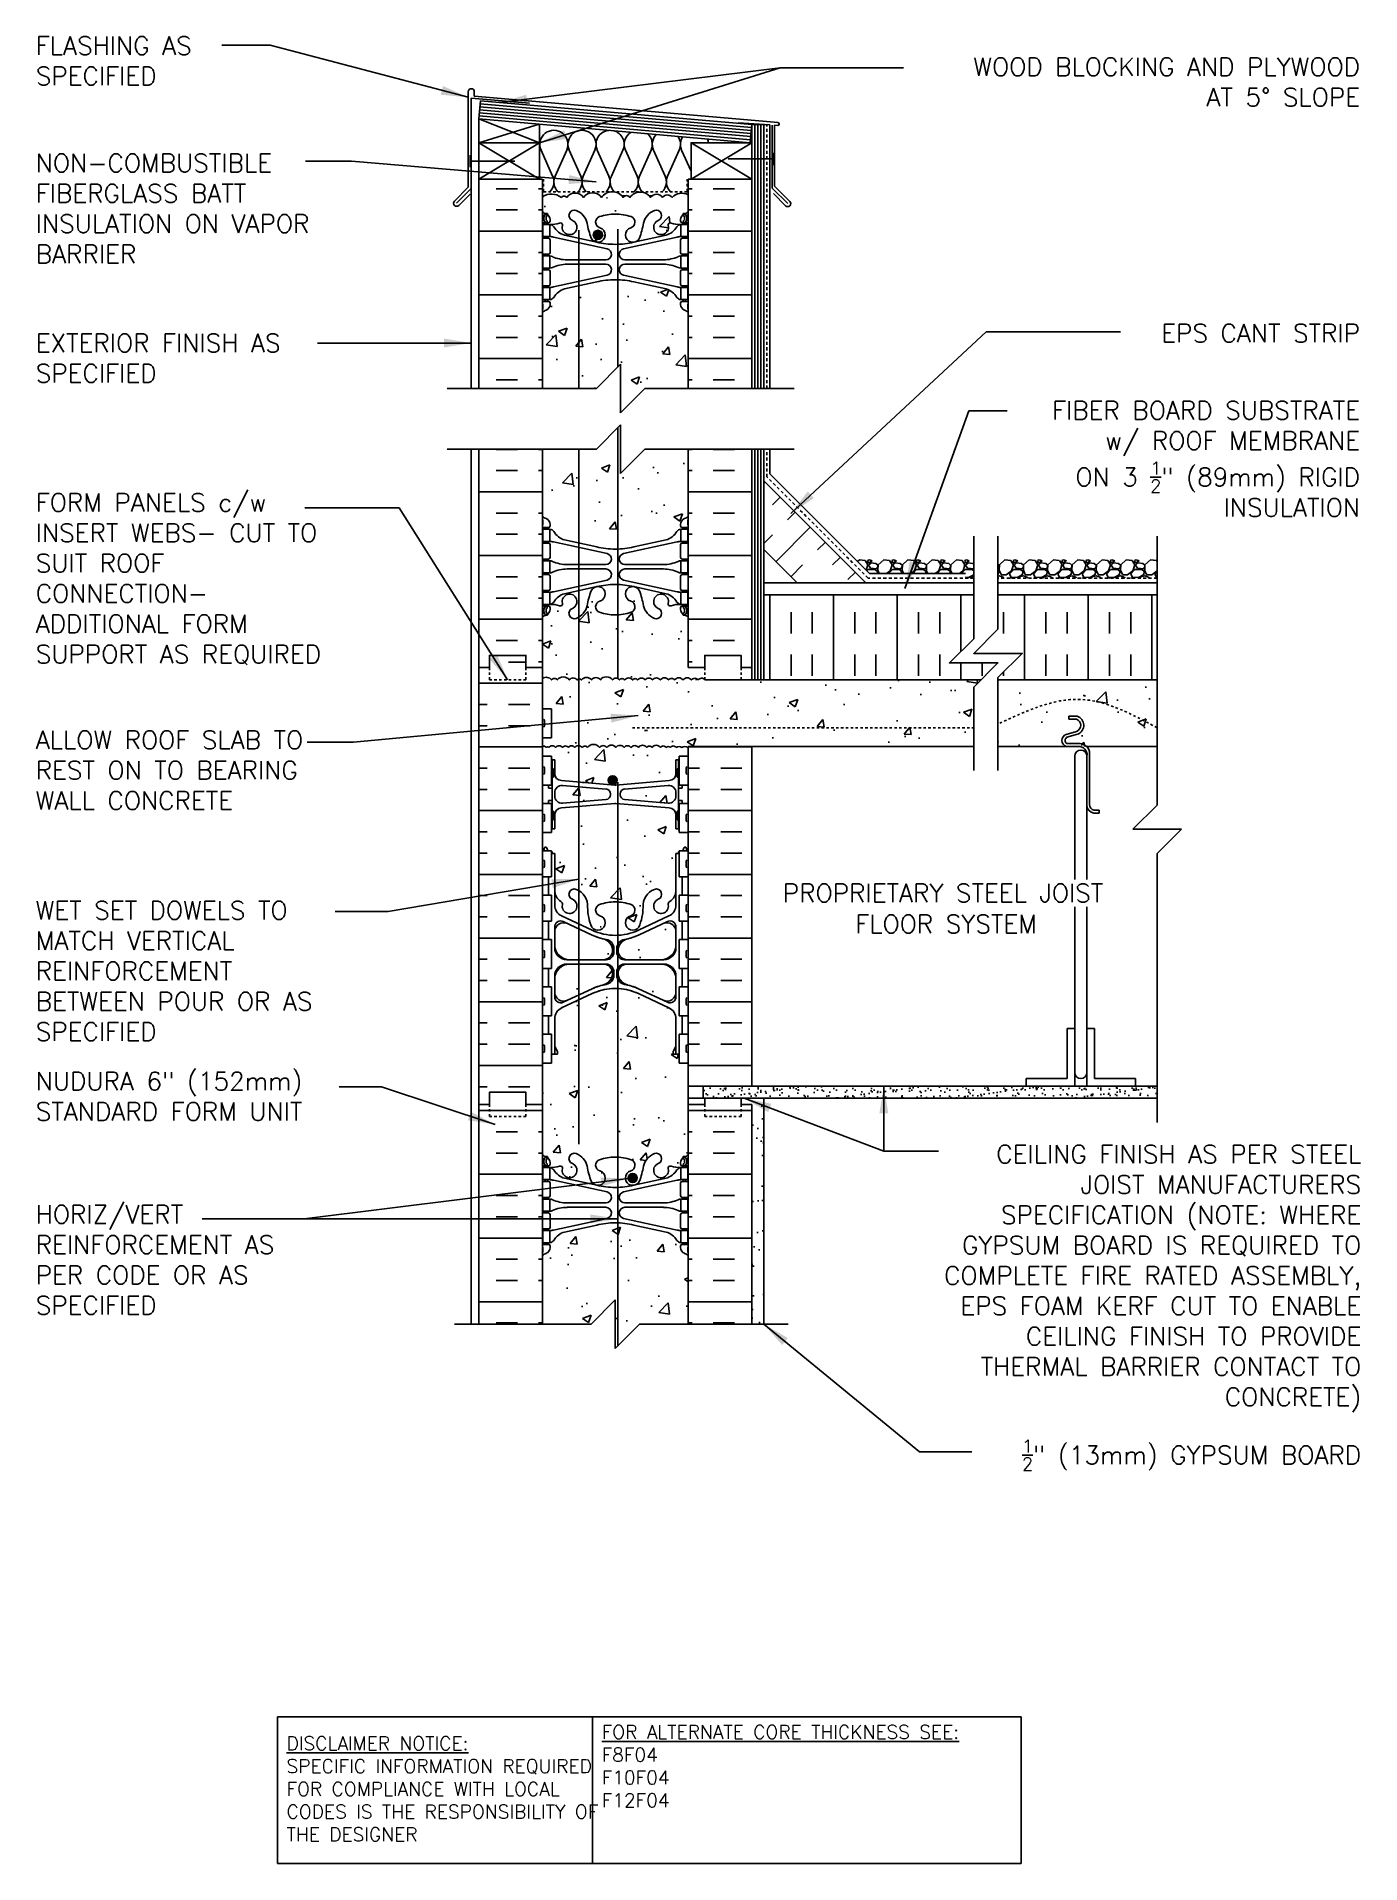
# Model space of a CAD drawing. Header units: inches. Extents: x 97.2 to 151.8, y 93.5 to 168.8.
import ezdxf
from ezdxf.enums import TextEntityAlignment as Align

# ---------------------------------------------------------------- set-up
doc = ezdxf.new("R2010")
doc.units = ezdxf.units.IN
doc.header["$LTSCALE"] = 0.5
doc.header["$MEASUREMENT"] = 0
doc.linetypes.add('DASHED2', pattern=[0.375, 0.25, -0.125])
doc.linetypes.add('HIDDEN2', pattern=[0.1875, 0.125, -0.0625])
for name, color, linetype in [('HATCH', 12, 'Continuous'), ('line25', 2, 'Continuous'), ('LINE3', 3, 'Continuous'), ('LINE50', 5, 'Continuous'), ('LINE9', 9, 'Continuous'), ('TEXT', 4, 'Continuous'), ('Web_Edge', 9, 'Continuous')]:
    doc.layers.add(name, color=color, linetype=linetype)
doc.styles.add('DIM', font='romans.shx', dxfattribs={"width": 0.7})
doc.styles.add('ROMANS', font='romans.shx', dxfattribs={"height": 0.75})
doc.styles.get("Standard").update_dxf_attribs({"font": 'romans.shx', "height": 0.75})
doc.dimstyles.new('ext_12', dxfattribs={"dimscale": 12, "dimtxt": 0.075, "dimasz": 0.09375, "dimexe": 0.09375, "dimexo": 0.0625, "dimgap": 0.0625, "dimtad": 1, "dimdec": 1, "dimzin": 2, "dimdsep": 46, "dimlunit": 4, "dimtxsty": 'DIM', "dimcen": 0.09, "dimdle": 0.09375, "dimclrt": 4, "dimadec": 0, "dimazin": 0, "dimtfac": 1, "dimtdec": 1, "dimtmove": 2, "dimatfit": 3, "dimfxl": 1, "dimfrac": 2, "dimtolj": 1, "dimtzin": 0, "dimarcsym": 0})

msp = doc.modelspace()

# ---------------------------------------------------------------- texts
at = {"layer": 'TEXT', "style": 'ROMANS'}
for s, p in [('PROPRIETARY STEEL JOIST', (127.947, 133.529)), (' FLOOR SYSTEM ', (130.417, 132.254))]:
    msp.add_text(s, height=0.75, dxfattribs=at).set_placement(p, align=Align.MIDDLE_LEFT)
at = {"layer": 'TEXT', "char_height": 0.75, "style": 'ROMANS'}
for s, insert, width, attachment_point in [('FLASHING AS \\PSPECIFIED', (97.151, 168.828), 8.7776, 1), ('\\A1;WOOD BLOCKING AND PLYWOOD \\PAT 5%%D SLOPE', (151.741, 167.956), 19.25453, 3), ('NON-COMBUSTIBLE\\PFIBERGLASS BATT INSULATION ON VAPOR BARRIER', (97.151, 163.989), 12.44051, 1), ('\\A1;EPS CANT STRIP', (151.741, 156.977), 9.59335, 3), ('EXTERIOR FINISH AS SPECIFIED', (97.15, 156.574), 12.44051, 1), ('\\A1;FIBER BOARD SUBSTRATE\\Pw/ ROOF MEMBRANE \\PON 3 {\\H0.7x;\\S1/2;}" (89mm) RIGID \\PINSULATION', (151.741, 153.802), 26.1134, 3), ('FORM PANELS c/w INSERT WEBS- CUT TO SUIT ROOF CONNECTION- ADDITIONAL FORM SUPPORT AS REQUIRED', (97.15, 146.465), 13.80752, 4), ('\\A1;{\\C4;ALLOW ROOF SLAB TO REST ON TO BEARING WALL CONCRETE}', (97.15, 140.218), 12.44051, 1), ('\\A1;{\\C4;WET SET DOWELS TO MATCH VERTICAL REINFORCEMENT BETWEEN POUR OR AS SPECIFIED}', (97.15, 133.194), 12.44051, 1), ('NUDURA 6" (152mm) STANDARD FORM UNIT', (97.15, 126.152), 12.44051, 1), ('CEILING FINISH AS PER STEEL JOIST MANUFACTURERS SPECIFICATION (NOTE: WHERE GYPSUM BOARD IS REQUIRED TO COMPLETE FIRE RATED ASSEMBLY, EPS FOAM KERF CUT TO ENABLE CEILING FINISH TO PROVIDE THERMAL BARRIER CONTACT TO CONCRETE)', (151.789, 117.642), 19.5775, 6), ('HORIZ/VERT REINFORCEMENT AS PER CODE OR AS SPECIFIED', (97.15, 120.662), 12.44051, 1), ('\\A1;{\\H0.7x;\\S1/2;}" (13mm) GYPSUM BOARD', (151.789, 110.367), 19.5775, 6)]:
    msp.add_mtext(s, dxfattribs=dict(at, insert=insert, width=width, attachment_point=attachment_point))
at = {"layer": 'TEXT', "char_height": 0.5625, "attachment_point": 4}
for s, insert, width in [('{\\LDISCLAIMER NOTICE:}\\PSPECIFIC INFORMATION REQUIRED FOR COMPLIANCE WITH LOCAL CODES IS THE RESPONSIBILITY OF THE DESIGNER', (107.488, 96.608), 14.00235), ('{\\LFOR ALTERNATE CORE THICKNESS SEE:\\P}F8F04\\PF10F04\\PF12F04', (120.48, 97.548), 23.33295)]:
    msp.add_mtext(s, dxfattribs=dict(at, insert=insert, width=width))

# ---------------------------------------------------------------- hatches: boundary and pattern name
at = {"layer": 'HATCH'}
h = msp.add_hatch(dxfattribs=at)
h.set_pattern_fill('INSUL', color=256, scale=7, style=0)
h.set_pattern_definition([(0, (-2808.121, -251.3212), (0, 2.625), []), (0, (-2808.121, -250.4462), (0, 2.625), [0.875, -0.875]), (0, (-2808.121, -249.5712), (0, 2.625), [0.875, -0.875])])
h.paths.add_polyline_path([(115.416, 154.32), (118.041, 154.32), (118.041, 162.952), (115.416, 162.952)])
h = msp.add_hatch(dxfattribs=at)
h.set_pattern_fill('INSUL', color=256, scale=7, style=0)
h.set_pattern_definition([(180, (3050.2022, -251.3212), (0, 2.625), []), (180, (3050.2022, -250.4462), (0, 2.625), [0.875, -0.875]), (180, (3050.2022, -249.5712), (0, 2.625), [0.875, -0.875])])
h.paths.add_polyline_path([(124.041, 154.32), (126.666, 154.32), (126.666, 162.952), (124.041, 162.952)])
h = msp.add_hatch(dxfattribs=at)
h.set_pattern_fill('AR-CONC', color=256, scale=0.5)
h.paths.add_polyline_path([(124.041, 118.602, 0.082415), (123.897, 118.681, -0.317837), (123.731, 118.917), (123.731, 118.984, -0.414214), (123.793, 119.047), (123.841, 119.047), (123.841, 119.117), (123.736, 119.117, -0.188973), (123.58, 119.211, 0.196323), (123.131, 119.558), (121.809, 119.848, 0.057795), (121.041, 119.937, 0.057795), (120.272, 119.848), (118.951, 119.558, 0.196323), (118.501, 119.211, -0.188973), (118.346, 119.117), (118.241, 119.117), (118.241, 119.047), (118.288, 119.047, -0.414214), (118.351, 118.984), (118.351, 118.917, -0.317837), (118.184, 118.681, 0.082415), (118.041, 118.602), (118.041, 115.761), (120.041, 115.761), (121.041, 116.761), (121.041, 115.761), (121.041, 114.761), (122.041, 115.761), (124.041, 115.761)])
h.paths.add_polyline_path([(124.041, 124.82), (124.041, 126.515), (123.676, 126.515), (123.676, 126.89), (123.421, 126.89), (123.421, 127.003), (123.541, 127.203), (123.541, 128.344, 0.291097), (123.253, 128.796), (121.994, 129.385, 0.093369), (121.187, 129.593, 0.016332), (121.041, 129.597, 0.109869), (120.087, 129.385), (118.829, 128.796, 0.291097), (118.541, 128.344), (118.541, 127.203), (118.661, 127.003), (118.661, 126.89), (118.406, 126.89), (118.406, 126.515), (118.041, 126.515), (118.041, 124.82), (118.041, 122.731, 0.064398), (118.151, 122.665), (118.241, 122.665), (118.241, 122.624, -0.249069), (118.351, 122.417), (118.351, 122.349, -0.414214), (118.288, 122.287), (118.241, 122.287), (118.241, 122.217), (118.346, 122.217, 0.10046), (118.739, 122.274, -0.601435), (118.859, 122.169, 2.182095), (119.269, 122.382, -1), (119.432, 122.79, -0.24438), (119.881, 122.27, 0.053157), (120.047, 121.655, 1.553132), (120.405, 122.08, -0.735593), (120.392, 122.538, -0.082755), (121.041, 122.646, -0.082755), (121.689, 122.538, -0.735593), (121.676, 122.08, 1.553132), (122.035, 121.655, 0.053157), (122.2, 122.27, -0.24438), (122.649, 122.79, -1), (122.812, 122.382, 2.182095), (123.222, 122.169, -0.601435), (123.342, 122.274, 0.10046), (123.736, 122.217), (123.841, 122.217), (123.841, 122.287), (123.793, 122.287, -0.414214), (123.731, 122.349), (123.731, 122.417, -0.249069), (123.841, 122.624), (123.841, 122.665), (123.931, 122.665, 0.064398), (124.041, 122.731)])
h.paths.add_polyline_path([(120.926, 130.227, 0.413582), (120.551, 130.602), (119.166, 130.602, 0.414214), (118.541, 129.977), (118.541, 129.45, 0.549071), (119.075, 129.11), (120.087, 129.584, -0.053094), (120.537, 129.739, 0.350119)])
h.paths.add_polyline_path([(120.537, 131.644, -0.053094), (120.087, 131.799), (119.075, 132.273, 0.549071), (118.541, 131.933), (118.541, 131.407, 0.414214), (119.166, 130.782), (120.551, 130.782, 0.085652), (120.676, 130.803, 0.316711), (120.926, 131.156, 0.350119)])
h.paths.add_polyline_path([(123.541, 131.407), (123.541, 131.933, 0.549071), (123.007, 132.273), (121.994, 131.799, -0.053094), (121.544, 131.644, 0.350119), (121.156, 131.156, 0.413582), (121.531, 130.782), (122.916, 130.782, 0.414214)])
h.paths.add_polyline_path([(122.916, 130.602), (121.531, 130.602, 0.413582), (121.156, 130.227, 0.350119), (121.544, 129.739, -0.053094), (121.994, 129.584), (123.007, 129.11, 0.549071), (123.541, 129.45), (123.541, 129.977, 0.414214)])
h.paths.add_polyline_path([(123.541, 135.162), (123.641, 135.162), (123.641, 135.192, -0.327813), (123.676, 135.239), (123.676, 135.275), (123.828, 135.275), (123.859, 135.373, -0.725737), (123.966, 135.392), (124.003, 135.275), (124.041, 135.275), (124.041, 136.025), (123.676, 136.025), (123.676, 136.133, -0.327813), (123.641, 136.18), (123.541, 136.18), (123.541, 136.741, 0.390098), (123.265, 137.04), (121.057, 137.224, 0.04154), (121.024, 137.224), (118.816, 137.04, 0.390098), (118.541, 136.741), (118.541, 136.18), (118.441, 136.18, -0.327813), (118.406, 136.133), (118.406, 136.025), (118.041, 136.025), (118.041, 135.275), (118.078, 135.275), (118.109, 135.373, -0.725737), (118.216, 135.392), (118.253, 135.275), (118.406, 135.275), (118.406, 135.239, -0.327813), (118.441, 135.192), (118.441, 135.162), (118.541, 135.162), (118.541, 133.646, 0.258958), (118.8, 133.18, -0.31131), (118.856, 133.049, 2.127293), (119.269, 133.274, -1), (119.432, 133.682, -0.325306), (119.899, 132.94, 0.10488), (120.071, 132.128, 1.422913), (120.405, 132.596, -0.735593), (120.392, 133.054, -0.082755), (121.041, 133.162, -0.082755), (121.689, 133.054, -0.735593), (121.676, 132.596, 1.422913), (122.01, 132.128, 0.10488), (122.182, 132.94, -0.325306), (122.649, 133.682, -1), (122.812, 133.274, 2.127293), (123.225, 133.049, -0.31131), (123.281, 133.18, 0.258958), (123.541, 133.646)])
h.paths.add_polyline_path([(123.541, 139.02), (123.641, 139.02, -0.327813), (123.676, 139.068), (123.676, 139.175), (124.041, 139.175), (124.041, 139.528, 0.306938), (123.778, 139.528, 0.340851), (123.555, 139.528, 0.520567), (123.306, 139.528, 0.520567), (123.134, 139.528, 0.520567), (122.898, 139.528, 0.520567), (122.554, 139.528, 0.520567), (122.336, 139.528, 0.520567), (121.993, 139.528, 0.520567), (121.685, 139.528, 0.520567), (121.4, 139.528, 0.520567), (121.064, 139.528, 0.520567), (120.693, 139.528, 0.520567), (120.384, 139.528, 0.520567), (119.899, 139.528, 0.520567), (119.673, 139.528, 0.520567), (119.365, 139.528, 0.520567), (119.105, 139.528, 0.520567), (118.86, 139.528, 0.520567), (118.58, 139.528, 0.520567), (118.304, 139.528, 0.520567), (118.187, 139.528, 0.334786), (118.041, 139.575), (118.041, 139.175), (118.406, 139.175), (118.406, 139.068, -0.327813), (118.441, 139.02), (118.541, 139.02), (118.541, 138.46, 0.390098), (118.816, 138.161), (121.024, 137.977, 0.04154), (121.057, 137.977), (123.265, 138.161, 0.390098), (123.541, 138.46)])
h.paths.add_polyline_path([(135.813, 142.012), (136.121, 142.32), (124.728, 142.32, 0.498026), (124.453, 142.311, 0.520567), (124.18, 142.311, 0.520567), (123.834, 142.311, 0.520567), (123.484, 142.311, 0.520567), (123.237, 142.311, 0.520567), (122.895, 142.311, 0.520567), (122.573, 142.311, 0.520567), (122.269, 142.311, 0.520567), (121.967, 142.311, 0.520567), (121.748, 142.311, 0.520567), (121.43, 142.311, 0.520567), (121.211, 142.311, 0.520567), (120.924, 142.311, 0.520567), (120.423, 142.311, 0.520567), (120.057, 142.311, 0.520567), (119.647, 142.311, 0.520567), (119.465, 142.311, 0.520567), (119.142, 142.311, 0.520567), (118.65, 142.311, 0.520567), (118.41, 142.311, 0.430559), (118.041, 142.365), (118.041, 141.125), (118.406, 141.125), (118.406, 139.925), (118.041, 139.925), (118.041, 139.575, -0.334786), (118.187, 139.528, -0.520567), (118.304, 139.528, -0.520567), (118.58, 139.528, -0.520567), (118.86, 139.528, -0.520567), (119.105, 139.528, -0.520567), (119.365, 139.528, -0.520567), (119.673, 139.528, -0.520567), (119.899, 139.528, -0.520567), (120.384, 139.528, -0.520567), (120.693, 139.528, -0.520567), (121.064, 139.528, -0.520567), (121.4, 139.528, -0.520567), (121.685, 139.528, -0.520567), (121.993, 139.528, -0.520567), (122.336, 139.528, -0.520567), (122.554, 139.528, -0.520567), (122.898, 139.528, -0.520567), (123.134, 139.528, -0.520567), (123.306, 139.528, -0.520567), (123.555, 139.528, -0.340851), (123.778, 139.528, -0.306938), (124.041, 139.528), (124.041, 139.57), (135.813, 139.57)])
edge = h.paths.add_edge_path()
edge.add_spline(control_points=[(136.813, 140.49), (137.949, 141.022), (140.168, 142.061), (142.322, 140.907), (143.373, 140.343)], knot_values=[0, 0, 0, 0, 3.539354, 6.918479, 6.918479, 6.918479, 6.918479], degree=3, periodic=0)
edge.add_line((143.373, 140.343), (143.373, 142.32))
edge.add_line((143.373, 142.32), (136.813, 142.32))
edge.add_line((136.813, 142.32), (136.813, 140.49))
edge = h.paths.add_edge_path()
edge.add_line((140.056, 140.693), (139.733, 140.693))
edge.add_line((139.733, 140.693), (139.733, 140.818))
edge.add_line((139.733, 140.818), (140.077, 140.818))
edge.add_arc((139.959, 140.443), 0.393, -69.73217, 72.50691, ccw=False)
edge.add_line((140.095, 140.074), (139.663, 139.952))
edge.add_arc((139.721, 139.82), 0.144, 113.74564, 240.31853)
edge.add_line((139.65, 139.695), (140.118, 139.695))
edge.add_arc((140.147, 139.234), 0.463, 46.71372, 93.56537, ccw=False)
edge.add_line((140.464, 139.57), (143.373, 139.57))
edge.add_line((143.373, 139.57), (143.373, 140.343))
edge.add_spline(control_points=[(143.373, 140.343), (142.322, 140.907), (140.168, 142.061), (137.949, 141.022), (136.813, 140.49)], knot_values=[0, 0, 0, 0, 3.379125, 6.918479, 6.918479, 6.918479, 6.918479], degree=3, periodic=0)
edge.add_line((136.813, 140.49), (136.813, 139.57))
edge.add_line((136.813, 139.57), (137.211, 139.57))
edge.add_line((137.211, 139.57), (139.622, 139.57))
edge.add_arc((139.721, 139.82), 0.269, 111.59793, 248.40207, ccw=False)
edge.add_line((139.622, 140.07), (140.056, 140.193))
edge.add_arc((139.959, 140.443), 0.268, 291.21998, 428.78002)
h.paths.add_polyline_path([(123.541, 137.533, -0.438748), (123.216, 137.234), (121.424, 137.383, -0.390098), (121.241, 137.583), (121.241, 137.618, -0.390098), (121.424, 137.817), (123.216, 137.966, -0.438748), (123.541, 137.667)])
h.paths.add_polyline_path([(120.84, 137.6, 0.4157), (120.657, 137.817), (118.865, 137.966, 0.438748), (118.541, 137.667), (118.541, 137.533, 0.438748), (118.865, 137.234), (120.657, 137.383, 0.4157)])
h.paths.add_polyline_path([(124.041, 144.909, 0.064398), (123.931, 144.975), (123.841, 144.975), (123.841, 145.017, -0.249069), (123.731, 145.224), (123.731, 145.292, -0.414214), (123.793, 145.354), (123.841, 145.354), (123.841, 145.424), (123.736, 145.424, 0.10046), (123.342, 145.367, -0.601435), (123.222, 145.472, 2.182095), (122.812, 145.259, -1), (122.649, 144.851, -0.24438), (122.2, 145.371, 0.053157), (122.035, 145.985, 1.553132), (121.676, 145.561, -0.735593), (121.689, 145.103, -0.082755), (121.041, 144.995, -0.082755), (120.392, 145.103, -0.735593), (120.405, 145.561, 1.553132), (120.047, 145.985, 0.053157), (119.881, 145.371, -0.24438), (119.432, 144.851, -1), (119.269, 145.259, 2.182095), (118.859, 145.472, -0.601435), (118.739, 145.367, 0.10046), (118.346, 145.424), (118.241, 145.424), (118.241, 145.354), (118.288, 145.354, -0.414214), (118.351, 145.292), (118.351, 145.224, -0.249069), (118.241, 145.017), (118.241, 144.975), (118.151, 144.975, 0.064398), (118.041, 144.909), (118.041, 142.82), (118.041, 142.365, -0.430559), (118.41, 142.311, -0.520567), (118.65, 142.311, -0.520567), (119.142, 142.311, -0.520567), (119.465, 142.311, -0.520567), (119.647, 142.311, -0.520567), (120.057, 142.311, -0.520567), (120.423, 142.311, -0.520567), (120.924, 142.311, -0.520567), (121.211, 142.311, -0.520567), (121.43, 142.311, -0.520567), (121.748, 142.311, -0.520567), (121.967, 142.311, -0.520567), (122.269, 142.311, -0.520567), (122.573, 142.311, -0.520567), (122.895, 142.311, -0.520567), (123.237, 142.311, -0.520567), (123.484, 142.311, -0.520567), (123.834, 142.311, -0.520567), (124.18, 142.311, -0.520567), (124.453, 142.311, -0.498026), (124.728, 142.32), (124.728, 142.82), (124.041, 142.82)])
h.paths.add_polyline_path([(123.736, 148.524), (123.841, 148.524), (123.841, 148.594), (123.793, 148.594, -0.414214), (123.731, 148.657), (123.731, 148.724, -0.317837), (123.897, 148.96, 0.082415), (124.041, 149.039), (124.041, 151.82), (122.259, 151.82), (121.259, 150.82), (121.259, 152.82), (120.259, 151.82), (118.041, 151.82), (118.041, 149.039, 0.082415), (118.184, 148.96, -0.317837), (118.351, 148.724), (118.351, 148.657, -0.414214), (118.288, 148.594), (118.241, 148.594), (118.241, 148.524), (118.346, 148.524, -0.188973), (118.501, 148.429, 0.196323), (118.951, 148.083), (120.272, 147.793, 0.057795), (121.041, 147.704, 0.057795), (121.809, 147.793), (123.131, 148.083, 0.196323), (123.58, 148.429, -0.188973)])
h.paths.add_polyline_path([(124.041, 157.47, 0.082415), (123.897, 157.549, -0.317837), (123.731, 157.785), (123.731, 157.852, -0.414214), (123.793, 157.915), (123.841, 157.915), (123.841, 157.985), (123.736, 157.985, -0.188973), (123.58, 158.079, 0.196323), (123.131, 158.426), (121.809, 158.716, 0.057795), (121.041, 158.805, 0.057795), (120.272, 158.716), (118.951, 158.426, 0.196323), (118.501, 158.079, -0.188973), (118.346, 157.985), (118.241, 157.985), (118.241, 157.915), (118.288, 157.915, -0.414214), (118.351, 157.852), (118.351, 157.785, -0.317837), (118.184, 157.549, 0.082415), (118.041, 157.47), (118.041, 154.32), (120.259, 154.32), (121.259, 155.32), (121.259, 153.32), (122.259, 154.32), (124.041, 154.32)])
h.paths.add_polyline_path([(124.041, 162.304, 0.336749), (123.379, 162.198, 0.520567), (122.992, 162.198, 0.520567), (122.492, 162.198, 0.520567), (121.645, 162.198, 0.520567), (121.363, 162.198, 0.520567), (120.469, 162.198, 0.520567), (119.729, 162.198, 0.520567), (119.036, 162.198, 0.520567), (118.816, 162.198, 0.321585), (118.041, 162.224), (118.041, 161.599, 0.064398), (118.151, 161.533), (118.241, 161.533), (118.241, 161.492, -0.249069), (118.351, 161.285), (118.351, 161.217, -0.414214), (118.288, 161.155), (118.241, 161.155), (118.241, 161.085), (118.346, 161.085, 0.10046), (118.739, 161.142, -0.601435), (118.859, 161.037, 2.182095), (119.269, 161.25, -1), (119.432, 161.658, -0.24438), (119.881, 161.137, 0.053157), (120.047, 160.523, 1.553132), (120.405, 160.948, -0.735593), (120.392, 161.406, -0.082755), (121.041, 161.514, -0.082755), (121.689, 161.406, -0.735593), (121.676, 160.948, 1.553132), (122.035, 160.523, 0.053157), (122.2, 161.137, -0.24438), (122.649, 161.658, -1), (122.812, 161.25, 2.182095), (123.222, 161.037, -0.601435), (123.342, 161.142, 0.10046), (123.736, 161.085), (123.841, 161.085), (123.841, 161.155), (123.793, 161.155, -0.414214), (123.731, 161.217), (123.731, 161.285, -0.249069), (123.841, 161.492), (123.841, 161.533), (123.931, 161.533, 0.064398), (124.041, 161.599)])
h = msp.add_hatch(dxfattribs=at)
h.set_pattern_fill('INSUL', color=256, scale=7, style=0)
h.set_pattern_definition([(0, (-2808.121, -254.189), (0, 2.625), []), (0, (-2808.121, -253.314), (0, 2.625), [0.875, -0.875]), (0, (-2808.121, -252.439), (0, 2.625), [0.875, -0.875])])
h.paths.add_polyline_path([(118.041, 151.82), (115.416, 151.82), (115.416, 142.82), (115.853, 142.82), (115.853, 143.32), (117.353, 143.32), (117.353, 142.82), (118.041, 142.82)])
h = msp.add_hatch(dxfattribs=at)
h.set_pattern_fill('INSUL', color=256, scale=7, style=0)
h.set_pattern_definition([(180, (3050.2022, -254.189), (0, 2.625), []), (180, (3050.2022, -253.314), (0, 2.625), [0.875, -0.875]), (180, (3050.2022, -252.439), (0, 2.625), [0.875, -0.875])])
h.paths.add_polyline_path([(126.666, 151.82), (124.041, 151.82), (124.041, 142.82), (124.728, 142.82), (124.728, 143.32), (126.228, 143.32), (126.228, 142.82), (126.666, 142.82)])
h = msp.add_hatch(dxfattribs=at)
h.set_pattern_fill('INSUL', color=256, scale=7, angle=45, style=0)
h.set_pattern_definition([(45, (19.8624, -12.5807), (-1.856155, 1.856155), []), (45, (19.2437, -11.962), (-1.856155, 1.856155), [0.875, -0.875]), (45, (18.625, -11.3433), (-1.856155, 1.856155), [0.875, -0.875])])
h.paths.add_polyline_path([(128.414, 146.445), (131.242, 146.445), (127.166, 150.522), (127.166, 147.694)])
h = msp.add_hatch(dxfattribs=at)
h.set_pattern_fill('INSUL', color=256, scale=7, angle=90, style=0)
h.set_pattern_definition([(90, (148.4095, 144.2283), (-2.625, 2e-16), []), (90, (147.5345, 144.2283), (-2.625, 2e-16), [0.875, -0.875]), (90, (146.6595, 144.2283), (-2.625, 2e-16), [0.875, -0.875])])
h.paths.add_polyline_path([(136.813, 142.407), (136.813, 142.32), (143.373, 142.32), (143.373, 145.82), (136.813, 145.82), (136.813, 144.407), (135.813, 143.407), (137.813, 143.407)])
h.paths.add_polyline_path([(136.121, 142.32), (136.813, 143.012), (134.813, 143.012), (135.813, 144.012), (135.813, 145.82), (127.166, 145.82), (127.166, 142.32)])
h = msp.add_hatch(dxfattribs=at)
h.set_pattern_fill('INSUL', color=256, scale=7, style=0)
h.set_pattern_definition([(0, (125.384, 134.2978), (0, 2.625), []), (0, (125.384, 135.1728), (0, 2.625), [0.875, -0.875]), (0, (125.384, 136.0478), (0, 2.625), [0.875, -0.875])])
h.paths.add_polyline_path([(126.666, 139.57), (124.041, 139.57), (124.041, 125.57), (126.666, 125.57)])
h.paths.add_polyline_path([(115.416, 124.82), (115.853, 124.82), (115.853, 125.32), (117.353, 125.32), (117.353, 124.82), (118.041, 124.82), (118.041, 142.82), (117.353, 142.82), (117.353, 143.32), (115.853, 143.32), (115.853, 142.82), (115.416, 142.82)])
h = msp.add_hatch(dxfattribs=at)
h.set_pattern_fill('INSUL', color=256, scale=7, style=0)
h.set_pattern_definition([(0, (-2808.121, -290.189), (0, 2.625), []), (0, (-2808.121, -289.314), (0, 2.625), [0.875, -0.875]), (0, (-2808.121, -288.439), (0, 2.625), [0.875, -0.875])])
h.paths.add_polyline_path([(115.416, 115.761), (118.041, 115.761), (118.041, 124.82), (117.353, 124.82), (117.353, 125.32), (115.853, 125.32), (115.853, 124.82), (115.416, 124.82)])
h = msp.add_hatch(dxfattribs=at)
h.set_pattern_fill('INSUL', color=256, scale=7, style=0)
h.set_pattern_definition([(180, (3050.2022, -290.189), (0, 2.625), []), (180, (3050.2022, -289.314), (0, 2.625), [0.875, -0.875]), (180, (3050.2022, -288.439), (0, 2.625), [0.875, -0.875])])
h.paths.add_polyline_path([(124.041, 115.761), (126.666, 115.761), (126.666, 124.82), (126.228, 124.82), (126.228, 125.32), (124.728, 125.32), (124.728, 124.82), (124.041, 124.82)])
h = msp.add_hatch(dxfattribs=at)
h.set_pattern_fill('AR-SAND', color=256, scale=0.25, style=0)
h.set_pattern_definition([(37.5, (62.34362, 32.0135), (-0.0157483, 0.481706), [0, -0.38, 0, -0.425, 0, -0.40625]), (7.5, (62.3436, 32.0135), (0.4424442, 0.7055365), [0, -0.205, 0, -0.3425, 0, -0.13125]), (327.5, (62.03612, 32.0135), (0.7785355, 0.0014148), [0, -0.125, 0, -0.45, 0, -0.5875]), (317.5, (62.0361, 32.0135), (0.7515317, 0.219419), [0, -0.0625, 0, -0.295, 0, -0.3375])])
h.paths.add_polyline_path([(143.373, 125.07), (143.373, 125.57), (124.666, 125.57), (124.666, 125.07)])
h = msp.add_hatch(dxfattribs=at)
h.set_pattern_fill('AR-SAND', color=256, scale=0.5, style=0)
h.set_pattern_definition([(37.5, (7.5562, -55.4027), (-0.0314967, 0.963412), [0, -0.76, 0, -0.85, 0, -0.8125]), (7.5, (7.5562, -55.4027), (0.884888, 1.411073), [0, -0.41, 0, -0.685, 0, -0.2625]), (327.5, (6.9412, -55.4027), (1.557071, 0.0028295), [0, -0.25, 0, -0.9, 0, -1.175]), (317.5, (6.9412, -55.4027), (1.503063, 0.438838), [0, -0.125, 0, -0.59, 0, -0.675])])
h.paths.add_polyline_path([(126.666, 122.285), (127.166, 121.336), (127.166, 125.07), (126.666, 125.07)])
h.paths.add_polyline_path([(126.666, 115.761), (127.166, 115.761), (127.166, 121.336), (126.666, 122.285)])
at = {"layer": 'LINE3'}
h = msp.add_hatch(color=256, dxfattribs=at)
h.paths.add_polyline_path([(120.506, 160.688, 0.831395), (120.138, 160.688)])
h.paths.add_polyline_path([(120.51, 160.654, 0.045935), (120.506, 160.688), (120.138, 160.688, 0.045935), (120.135, 160.654, 1)])
h = msp.add_hatch(color=256, dxfattribs=at)
h.paths.add_polyline_path([(121.113, 138.21, 0.831395), (120.744, 138.21)])
h.paths.add_polyline_path([(121.116, 138.176, 0.045935), (121.113, 138.21), (120.744, 138.21, 0.045935), (120.741, 138.176, 1)])
h = msp.add_hatch(color=256, dxfattribs=at)
h.paths.add_polyline_path([(121.943, 121.82, 0.831395), (121.575, 121.82)])
h.paths.add_polyline_path([(121.947, 121.786, 0.045935), (121.943, 121.82), (121.575, 121.82, 0.045935), (121.572, 121.786, 1)])

# ---------------------------------------------------------------- linework, layer by layer
at = {"layer": 'HATCH'}
for p, q in [((114.978, 162.615), (114.978, 166.552)), ((115.228, 166.376), (115.228, 166.552)), ((115.103, 162.563), (115.103, 166.293)), ((117.507, 166.083), (115.103, 166.293)), ((127.747, 165.281), (115.228, 166.376)), ((126.622, 164.702), (115.437, 165.68)), ((126.633, 164.826), (115.448, 165.805)), ((126.643, 164.951), (115.459, 165.929)), ((126.654, 165.075), (115.47, 166.054)), ((115.416, 165.431), (117.916, 164.452)), ((117.905, 165.213), (115.416, 164.452)), ((126.611, 164.577), (115.426, 165.555)), ((127.416, 165.186), (126.109, 165.278)), ((126.791, 154.32), (126.791, 165.204)), ((126.916, 154.32), (126.916, 165.204)), ((127.041, 154.32), (127.041, 165.204)), ((127.416, 154.32), (127.416, 165.186)), ((127.509, 162.581), (127.509, 165.179)), ((127.603, 162.664), (127.603, 165.175)), ((127.74, 165.167), (127.603, 165.175)), ((117.916, 162.952), (115.416, 164.452)), ((117.916, 164.452), (115.416, 162.952)), ((117.979, 164.149), (118.458, 163.076)), ((119.037, 164.149), (118.559, 163.075)), ((119.138, 164.149), (119.617, 163.076)), ((120.197, 164.149), (119.718, 163.075)), ((120.297, 164.149), (120.776, 163.076)), ((121.356, 164.149), (120.877, 163.075)), ((121.456, 164.149), (121.936, 163.076)), ((122.515, 164.149), (122.036, 163.075)), ((122.615, 164.149), (123.095, 163.076)), ((123.674, 164.149), (123.195, 163.075)), ((123.775, 164.149), (124.166, 163.275)), ((124.166, 162.952), (126.666, 164.452)), ((124.166, 164.452), (126.666, 162.952)), ((127.603, 162.664), (128.234, 162.033)), ((114.978, 162.615), (114.409, 162.046)), ((115.103, 162.563), (114.498, 161.958)), ((115.053, 162.336), (114.586, 161.87)), ((127.509, 162.581), (128.146, 161.945)), ((127.559, 162.355), (128.058, 161.856)), ((126.791, 142.32), (126.791, 151.82)), ((126.916, 142.32), (126.916, 151.82)), ((127.041, 142.32), (127.041, 151.82)), ((127.416, 150.802), (127.416, 151.82)), ((131.523, 146.695), (127.416, 150.802)), ((131.103, 147.259), (131.027, 147.191)), ((131.343, 147.238), (131.103, 147.258)), ((131.454, 147.06), (131.344, 147.24)), ((131.381, 146.837), (131.453, 147.059)), ((131.409, 146.809), (131.462, 146.869)), ((131.512, 147.259), (131.442, 147.229)), ((131.442, 147.229), (131.482, 147.129)), ((131.462, 146.869), (131.722, 146.869)), ((131.482, 147.129), (131.632, 147.219)), ((131.582, 147.139), (131.482, 147.039)), ((131.482, 147.04), (131.562, 146.92)), ((131.633, 147.219), (131.513, 147.259)), ((131.563, 146.919), (131.813, 146.889)), ((131.783, 147.11), (131.583, 147.14)), ((131.722, 146.871), (131.852, 146.781)), ((131.864, 147.038), (131.784, 147.108)), ((131.813, 146.889), (131.863, 146.979)), ((131.861, 146.841), (131.922, 146.695)), ((131.872, 147.05), (131.862, 146.84)), ((131.862, 146.979), (131.862, 147.039)), ((132.103, 147.259), (131.873, 147.049)), ((132.343, 147.238), (132.103, 147.258)), ((132.306, 146.695), (132.462, 146.869)), ((132.454, 147.06), (132.344, 147.24)), ((132.373, 146.809), (132.453, 147.059)), ((132.512, 147.259), (132.442, 147.229)), ((132.442, 147.229), (132.482, 147.129)), ((132.462, 146.869), (132.722, 146.869)), ((132.482, 147.129), (132.632, 147.219)), ((132.582, 147.139), (132.482, 147.039)), ((132.482, 147.04), (132.562, 146.92)), ((132.633, 147.219), (132.513, 147.259)), ((132.563, 146.919), (132.813, 146.889)), ((132.783, 147.11), (132.583, 147.14)), ((132.722, 146.871), (132.852, 146.781)), ((132.864, 147.038), (132.784, 147.108)), ((132.813, 146.889), (132.863, 146.979)), ((132.861, 146.841), (132.922, 146.695)), ((132.872, 147.05), (132.862, 146.84)), ((132.862, 146.979), (132.862, 147.039)), ((133.103, 147.259), (132.873, 147.049)), ((133.343, 147.238), (133.103, 147.258)), ((133.306, 146.695), (133.462, 146.869)), ((133.454, 147.06), (133.344, 147.24)), ((133.373, 146.809), (133.453, 147.059)), ((133.512, 147.259), (133.442, 147.229)), ((133.442, 147.229), (133.482, 147.129)), ((133.462, 146.869), (133.722, 146.869)), ((133.482, 147.129), (133.632, 147.219)), ((133.582, 147.139), (133.482, 147.039)), ((133.482, 147.04), (133.562, 146.92)), ((133.633, 147.219), (133.513, 147.259)), ((133.563, 146.919), (133.813, 146.889)), ((133.783, 147.11), (133.583, 147.14)), ((133.722, 146.871), (133.852, 146.781)), ((133.864, 147.038), (133.784, 147.108)), ((133.813, 146.889), (133.863, 146.979)), ((133.861, 146.841), (133.922, 146.695)), ((133.872, 147.05), (133.862, 146.84)), ((133.862, 146.979), (133.862, 147.039)), ((134.103, 147.259), (133.873, 147.049)), ((134.343, 147.238), (134.103, 147.258)), ((134.306, 146.695), (134.462, 146.869)), ((134.454, 147.06), (134.344, 147.24)), ((134.373, 146.809), (134.453, 147.059)), ((134.512, 147.259), (134.442, 147.229)), ((134.442, 147.229), (134.482, 147.129)), ((134.462, 146.869), (134.722, 146.869)), ((134.482, 147.129), (134.632, 147.219)), ((134.582, 147.139), (134.482, 147.039)), ((134.482, 147.04), (134.562, 146.92)), ((134.633, 147.219), (134.513, 147.259)), ((134.563, 146.919), (134.813, 146.889)), ((134.783, 147.11), (134.583, 147.14)), ((134.722, 146.871), (134.852, 146.781)), ((134.864, 147.038), (134.784, 147.108)), ((134.813, 146.889), (134.863, 146.979)), ((134.861, 146.841), (134.922, 146.695)), ((134.872, 147.05), (134.862, 146.84)), ((134.862, 146.979), (134.862, 147.039)), ((135.103, 147.259), (134.873, 147.049)), ((135.343, 147.238), (135.103, 147.258)), ((135.306, 146.695), (135.462, 146.869)), ((135.454, 147.06), (135.344, 147.24)), ((135.373, 146.809), (135.453, 147.059)), ((135.512, 147.259), (135.442, 147.229)), ((135.442, 147.229), (135.482, 147.129)), ((135.462, 146.869), (135.722, 146.869)), ((135.482, 147.129), (135.632, 147.219)), ((135.582, 147.139), (135.482, 147.039)), ((135.482, 147.04), (135.562, 146.92)), ((135.633, 147.219), (135.513, 147.259)), ((135.563, 146.919), (135.813, 146.889)), ((135.783, 147.11), (135.583, 147.14)), ((135.722, 146.871), (135.813, 146.808)), ((135.813, 147.082), (135.784, 147.108)), ((135.813, 146.889), (135.813, 146.891)), ((136.864, 147.038), (136.813, 147.082)), ((136.813, 146.891), (136.863, 146.979)), ((136.861, 146.841), (136.941, 146.651)), ((136.872, 147.05), (136.862, 146.84)), ((136.862, 146.979), (136.862, 147.039)), ((137.103, 147.259), (136.873, 147.049)), ((137.343, 147.238), (137.103, 147.258)), ((137.282, 146.669), (137.462, 146.869)), ((137.454, 147.06), (137.344, 147.24)), ((137.373, 146.809), (137.453, 147.059)), ((137.512, 147.259), (137.442, 147.229)), ((137.442, 147.229), (137.482, 147.129)), ((137.462, 146.869), (137.722, 146.869)), ((137.482, 147.129), (137.632, 147.219)), ((137.582, 147.139), (137.482, 147.039)), ((137.482, 147.04), (137.562, 146.92)), ((137.633, 147.219), (137.513, 147.259)), ((137.563, 146.919), (137.813, 146.889)), ((137.783, 147.11), (137.583, 147.14)), ((137.722, 146.871), (137.852, 146.781)), ((137.864, 147.038), (137.784, 147.108)), ((137.813, 146.889), (137.863, 146.979)), ((137.861, 146.841), (137.941, 146.651)), ((137.872, 147.05), (137.862, 146.84)), ((137.862, 146.979), (137.862, 147.039)), ((138.103, 147.259), (137.873, 147.049)), ((138.343, 147.238), (138.103, 147.258)), ((138.282, 146.669), (138.462, 146.869)), ((138.454, 147.06), (138.344, 147.24)), ((138.373, 146.809), (138.453, 147.059)), ((138.512, 147.259), (138.442, 147.229)), ((138.442, 147.229), (138.482, 147.129)), ((138.462, 146.869), (138.722, 146.869)), ((138.482, 147.129), (138.632, 147.219)), ((138.582, 147.139), (138.482, 147.039)), ((138.482, 147.04), (138.562, 146.92)), ((138.633, 147.219), (138.513, 147.259)), ((138.563, 146.919), (138.813, 146.889)), ((138.783, 147.11), (138.583, 147.14)), ((138.722, 146.871), (138.852, 146.781)), ((138.864, 147.038), (138.784, 147.108)), ((138.813, 146.889), (138.863, 146.979)), ((138.861, 146.841), (138.941, 146.651)), ((138.872, 147.05), (138.862, 146.84)), ((138.862, 146.979), (138.862, 147.039)), ((139.103, 147.259), (138.873, 147.049)), ((139.343, 147.238), (139.103, 147.258)), ((139.282, 146.669), (139.462, 146.869)), ((139.454, 147.06), (139.344, 147.24)), ((139.373, 146.809), (139.453, 147.059)), ((139.512, 147.259), (139.442, 147.229)), ((139.442, 147.229), (139.482, 147.129)), ((139.462, 146.869), (139.722, 146.869)), ((139.482, 147.129), (139.632, 147.219)), ((139.582, 147.139), (139.482, 147.039)), ((139.482, 147.04), (139.562, 146.92)), ((139.633, 147.219), (139.513, 147.259)), ((139.563, 146.919), (139.813, 146.889)), ((139.783, 147.11), (139.583, 147.14)), ((139.722, 146.871), (139.852, 146.781)), ((139.864, 147.038), (139.784, 147.108)), ((139.813, 146.889), (139.863, 146.979)), ((139.861, 146.841), (139.941, 146.651)), ((139.872, 147.05), (139.862, 146.84)), ((139.862, 146.979), (139.862, 147.039)), ((140.103, 147.259), (139.873, 147.049)), ((140.343, 147.238), (140.103, 147.258)), ((140.282, 146.669), (140.462, 146.869)), ((140.454, 147.06), (140.344, 147.24)), ((140.373, 146.809), (140.453, 147.059)), ((140.512, 147.259), (140.442, 147.229)), ((140.442, 147.229), (140.482, 147.129)), ((140.462, 146.869), (140.722, 146.869)), ((140.482, 147.129), (140.632, 147.219)), ((140.582, 147.139), (140.482, 147.039)), ((140.482, 147.04), (140.562, 146.92)), ((140.633, 147.219), (140.513, 147.259)), ((140.563, 146.919), (140.813, 146.889)), ((140.783, 147.11), (140.583, 147.14)), ((140.722, 146.871), (140.852, 146.781)), ((140.864, 147.038), (140.784, 147.108)), ((140.813, 146.889), (140.863, 146.979)), ((140.861, 146.841), (140.941, 146.651)), ((140.872, 147.05), (140.862, 146.84)), ((140.862, 146.979), (140.862, 147.039)), ((141.103, 147.259), (140.873, 147.049)), ((141.343, 147.238), (141.103, 147.258)), ((141.282, 146.669), (141.462, 146.869)), ((141.454, 147.06), (141.344, 147.24)), ((141.373, 146.809), (141.453, 147.059)), ((141.512, 147.259), (141.442, 147.229)), ((141.442, 147.229), (141.482, 147.129)), ((141.462, 146.869), (141.722, 146.869)), ((141.482, 147.129), (141.632, 147.219)), ((141.582, 147.139), (141.482, 147.039)), ((141.482, 147.04), (141.562, 146.92)), ((141.633, 147.219), (141.513, 147.259)), ((141.563, 146.919), (141.813, 146.889)), ((141.783, 147.11), (141.583, 147.14)), ((141.722, 146.871), (141.852, 146.781)), ((141.864, 147.038), (141.784, 147.108)), ((141.813, 146.889), (141.863, 146.979)), ((141.861, 146.841), (141.941, 146.651)), ((141.872, 147.05), (141.862, 146.84)), ((141.862, 146.979), (141.862, 147.039)), ((142.103, 147.259), (141.873, 147.049)), ((142.343, 147.238), (142.103, 147.258)), ((142.282, 146.669), (142.462, 146.869)), ((142.454, 147.06), (142.344, 147.24)), ((142.373, 146.809), (142.453, 147.059)), ((142.512, 147.259), (142.442, 147.229)), ((142.442, 147.229), (142.482, 147.129)), ((142.462, 146.869), (142.722, 146.869)), ((142.482, 147.129), (142.632, 147.219)), ((142.582, 147.139), (142.482, 147.039)), ((142.482, 147.04), (142.562, 146.92)), ((142.633, 147.219), (142.513, 147.259)), ((142.563, 146.919), (142.813, 146.889)), ((142.783, 147.11), (142.583, 147.14)), ((142.722, 146.871), (142.852, 146.781)), ((142.864, 147.038), (142.784, 147.108)), ((142.813, 146.889), (142.863, 146.979)), ((142.861, 146.841), (142.941, 146.651)), ((142.872, 147.05), (142.862, 146.84)), ((142.862, 146.979), (142.862, 147.039)), ((143.103, 147.259), (142.873, 147.049)), ((143.343, 147.238), (143.103, 147.258)), ((143.373, 147.192), (143.344, 147.24)), ((135.471, 146.695), (131.523, 146.695)), ((131.853, 146.779), (131.829, 146.695)), ((132.224, 146.695), (132.372, 146.81)), ((132.853, 146.779), (132.829, 146.695)), ((133.224, 146.695), (133.372, 146.81)), ((133.853, 146.779), (133.829, 146.695)), ((134.224, 146.695), (134.372, 146.81)), ((134.853, 146.779), (134.829, 146.695)), ((135.224, 146.695), (135.372, 146.81)), ((135.471, 146.57), (135.471, 146.57)), ((135.602, 146.531), (135.471, 146.541)), ((135.813, 146.639), (135.603, 146.529)), ((135.68, 146.508), (135.702, 146.559)), ((135.703, 146.559), (135.813, 146.594)), ((135.813, 146.641), (135.813, 146.639)), ((136.813, 146.808), (136.852, 146.781)), ((136.853, 146.779), (136.813, 146.641)), ((136.813, 146.594), (136.863, 146.609)), ((136.862, 146.609), (137.022, 146.549)), ((136.942, 146.649), (137.152, 146.639)), ((137.023, 146.549), (137.042, 146.508)), ((137.152, 146.64), (137.372, 146.81)), ((137.373, 146.518), (137.272, 146.508)), ((137.354, 146.549), (137.284, 146.669)), ((137.602, 146.531), (137.352, 146.551)), ((137.421, 146.508), (137.372, 146.52)), ((137.813, 146.639), (137.603, 146.529)), ((137.68, 146.508), (137.702, 146.559)), ((137.703, 146.559), (137.863, 146.609)), ((137.853, 146.779), (137.813, 146.639)), ((137.862, 146.609), (138.022, 146.549)), ((137.942, 146.649), (138.152, 146.639)), ((138.023, 146.549), (138.042, 146.508)), ((138.152, 146.64), (138.372, 146.81)), ((138.373, 146.518), (138.272, 146.508)), ((138.354, 146.549), (138.284, 146.669)), ((138.602, 146.531), (138.352, 146.551)), ((138.421, 146.508), (138.372, 146.52)), ((138.813, 146.639), (138.603, 146.529)), ((138.68, 146.508), (138.702, 146.559)), ((138.703, 146.559), (138.863, 146.609)), ((138.853, 146.779), (138.813, 146.639)), ((138.862, 146.609), (139.022, 146.549)), ((138.942, 146.649), (139.152, 146.639)), ((139.023, 146.549), (139.042, 146.508)), ((139.152, 146.64), (139.372, 146.81)), ((139.373, 146.518), (139.272, 146.508)), ((139.354, 146.549), (139.284, 146.669)), ((139.602, 146.531), (139.352, 146.551)), ((139.421, 146.508), (139.372, 146.52)), ((139.813, 146.639), (139.603, 146.529)), ((139.68, 146.508), (139.702, 146.559)), ((139.703, 146.559), (139.863, 146.609)), ((139.853, 146.779), (139.813, 146.639)), ((139.862, 146.609), (140.022, 146.549)), ((139.942, 146.649), (140.152, 146.639)), ((140.023, 146.549), (140.042, 146.508)), ((140.152, 146.64), (140.372, 146.81)), ((140.373, 146.518), (140.272, 146.508)), ((140.354, 146.549), (140.284, 146.669)), ((140.602, 146.531), (140.352, 146.551)), ((140.421, 146.508), (140.372, 146.52)), ((140.813, 146.639), (140.603, 146.529)), ((140.68, 146.508), (140.702, 146.559)), ((140.703, 146.559), (140.863, 146.609)), ((140.853, 146.779), (140.813, 146.639)), ((140.862, 146.609), (141.022, 146.549)), ((140.942, 146.649), (141.152, 146.639)), ((141.023, 146.549), (141.042, 146.508)), ((141.152, 146.64), (141.372, 146.81)), ((141.373, 146.518), (141.272, 146.508)), ((141.354, 146.549), (141.284, 146.669)), ((141.602, 146.531), (141.352, 146.551)), ((141.421, 146.508), (141.372, 146.52)), ((141.813, 146.639), (141.603, 146.529)), ((141.68, 146.508), (141.702, 146.559)), ((141.703, 146.559), (141.863, 146.609)), ((141.853, 146.779), (141.813, 146.639)), ((141.862, 146.609), (142.022, 146.549)), ((141.942, 146.649), (142.152, 146.639)), ((142.023, 146.549), (142.042, 146.508)), ((142.152, 146.64), (142.372, 146.81)), ((142.373, 146.518), (142.272, 146.508)), ((142.354, 146.549), (142.284, 146.669)), ((142.602, 146.531), (142.352, 146.551)), ((142.421, 146.508), (142.372, 146.52)), ((142.813, 146.639), (142.603, 146.529)), ((142.68, 146.508), (142.702, 146.559)), ((142.703, 146.559), (142.863, 146.609)), ((142.853, 146.779), (142.813, 146.639)), ((142.862, 146.609), (143.022, 146.549)), ((142.942, 146.649), (143.152, 146.639)), ((143.023, 146.549), (143.042, 146.508)), ((143.152, 146.64), (143.372, 146.81)), ((143.373, 146.518), (143.272, 146.508)), ((143.282, 146.669), (143.373, 146.77)), ((143.354, 146.549), (143.284, 146.669)), ((143.373, 146.549), (143.352, 146.551)), ((143.373, 146.519), (143.372, 146.52)), ((143.373, 146.809), (143.373, 146.811))]:
    msp.add_line(p, q, dxfattribs=at)
at = {"layer": 'HATCH', "color": 6, "linetype": 'DASHED2', "ltscale": 0.5}
for points in [[(116.728, 162.952), (118.085, 162.952), (118.085, 162.432), (121.041, 162.432)], [(125.353, 162.952), (123.997, 162.952), (123.997, 162.432), (121.041, 162.432)]]:
    msp.add_lwpolyline(points, dxfattribs=at)
at = {"layer": 'HATCH'}
for points in [[(118.041, 162.224, -0.321585), (118.816, 162.198, -0.520567), (119.036, 162.198, -0.520567), (119.729, 162.198, -0.520567), (120.469, 162.198, -0.520567), (121.363, 162.198, -0.520567), (121.645, 162.198, -0.520567), (122.492, 162.198, -0.520567), (122.992, 162.198, -0.520567), (123.379, 162.198, -0.336749), (124.041, 162.304)], [(124.728, 142.32, 0.498026), (124.453, 142.311, 0.520567), (124.18, 142.311, 0.520567), (123.834, 142.311, 0.520567), (123.484, 142.311, 0.520567), (123.237, 142.311, 0.520567), (122.895, 142.311, 0.520567), (122.573, 142.311, 0.520567), (122.269, 142.311, 0.520567), (121.967, 142.311, 0.520567), (121.748, 142.311, 0.520567), (121.43, 142.311, 0.520567), (121.211, 142.311, 0.520567), (120.924, 142.311, 0.520567), (120.423, 142.311, 0.520567), (120.057, 142.311, 0.520567), (119.647, 142.311, 0.520567), (119.465, 142.311, 0.520567), (119.142, 142.311, 0.520567), (118.65, 142.311, 0.520567), (118.41, 142.311, 0.430559), (118.041, 142.365)], [(124.041, 139.528, 0.306938), (123.778, 139.528, 0.340851), (123.555, 139.528, 0.520567), (123.306, 139.528, 0.520567), (123.134, 139.528, 0.520567), (122.898, 139.528, 0.520567), (122.554, 139.528, 0.520567), (122.336, 139.528, 0.520567), (121.993, 139.528, 0.520567), (121.685, 139.528, 0.520567), (121.4, 139.528, 0.520567), (121.064, 139.528, 0.520567), (120.693, 139.528, 0.520567), (120.384, 139.528, 0.520567), (119.899, 139.528, 0.520567), (119.673, 139.528, 0.520567), (119.365, 139.528, 0.520567), (119.105, 139.528, 0.520567), (118.86, 139.528, 0.520567), (118.58, 139.528, 0.520567), (118.304, 139.528, 0.520567), (118.187, 139.528, 0.334786), (118.041, 139.575, 0.334786)]]:
    msp.add_lwpolyline(points, format="xyb", dxfattribs=at)
for centre, radius, start, end in [((115.103, 166.552), 0.125, 0, 180), ((118.508, 164.385), 0.58, 335.96637, 204.06937), ((119.667, 164.385), 0.58, 335.96637, 204.06937), ((120.826, 164.385), 0.58, 95.56539, 204.06937), ((120.826, 164.385), 0.58, 335.96637, 74.43461), ((127.743, 165.224), 0.0568, 266.63891, 86.63891), ((121.986, 164.385), 0.58, 121.02071, 204.06937), ((121.986, 164.385), 0.58, 335.96637, 48.97929), ((123.145, 164.385), 0.58, 135.61244, 204.06937), ((123.145, 164.385), 0.58, 335.96637, 34.38756), ((124.304, 164.385), 0.58, 147.59668, 204.06937), ((124.304, 164.385), 0.58, 6.64068, 22.40332), ((117.929, 162.839), 0.58, 315.31494, 24.06937), ((119.088, 162.839), 0.58, 155.96637, 224.68506), ((119.088, 162.839), 0.58, 315.31494, 24.06937), ((120.247, 162.839), 0.58, 155.96637, 224.68506), ((120.247, 162.839), 0.58, 315.31494, 24.06937), ((121.407, 162.839), 0.58, 155.96637, 224.68506), ((121.406, 162.839), 0.58, 315.31494, 24.06937), ((122.566, 162.839), 0.58, 155.96637, 224.68506), ((122.565, 162.839), 0.58, 315.31494, 24.06937), ((123.725, 162.839), 0.58, 155.96637, 224.68506), ((114.498, 161.958), 0.125, 135, 315), ((119.088, 162.839), 0.58, 269.9771, 270), ((119.088, 162.839), 0.58, 270, 270.04582), ((121.407, 162.839), 0.58, 259.88781, 270), ((121.406, 162.839), 0.58, 270, 273.69649), ((122.566, 162.839), 0.58, 255.83684, 268.33023), ((123.725, 162.839), 0.58, 297.67982, 302.97697), ((128.146, 161.945), 0.125, 225, 45)]:
    msp.add_arc(centre, radius, start, end, dxfattribs=at)
at = {"layer": 'line25'}
for p, q in [((115.416, 165.431), (115.481, 166.178)), ((126.665, 165.2), (115.481, 166.178)), ((115.416, 165.431), (115.416, 162.952)), ((126.6, 164.452), (115.416, 165.431)), ((117.916, 162.952), (117.916, 165.212)), ((126.6, 164.452), (126.665, 165.2)), ((126.666, 164.452), (126.666, 165.204)), ((127.166, 165.204), (126.666, 165.204)), ((127.166, 154.32), (127.166, 165.204)), ((117.916, 164.452), (115.416, 164.452)), ((115.416, 162.952), (117.916, 162.952)), ((118.041, 162.952), (117.916, 162.952)), ((118.041, 162.952), (118.041, 154.32)), ((124.041, 154.32), (124.041, 162.952)), ((124.041, 162.952), (124.166, 162.952)), ((118.041, 151.82), (118.041, 142.82)), ((124.041, 151.82), (124.041, 142.82)), ((127.166, 142.32), (127.166, 151.82)), ((131.367, 146.32), (127.166, 150.522)), ((128.539, 146.32), (127.166, 147.694)), ((118.041, 142.82), (118.041, 124.82)), ((124.728, 142.32), (136.121, 142.32)), ((126.666, 142.82), (126.666, 142.32)), ((136.813, 142.32), (143.373, 142.32)), ((136.813, 142.32), (137.211, 142.32)), ((118.041, 141.125), (118.406, 141.125)), ((118.041, 141.125), (118.406, 141.125)), ((118.406, 139.925), (118.406, 141.125)), ((140.077, 140.818), (139.733, 140.818)), ((139.733, 140.818), (139.733, 140.693)), ((139.622, 140.07), (140.056, 140.193)), ((139.656, 139.95), (140.09, 140.072)), ((140.056, 140.693), (139.733, 140.693)), ((118.041, 139.925), (118.406, 139.925)), ((124.041, 139.57), (124.041, 124.82)), ((124.041, 139.57), (135.813, 139.57)), ((136.813, 139.57), (137.211, 139.57)), ((136.818, 139.57), (140.172, 139.57)), ((140.122, 139.57), (139.622, 139.57)), ((140.122, 139.695), (139.65, 139.695)), ((140.464, 139.57), (143.373, 139.57)), ((140.59, 137.161), (140.59, 139.367)), ((118.041, 139.175), (118.406, 139.175)), ((118.406, 137.975), (118.406, 139.175)), ((124.041, 139.175), (123.676, 139.175)), ((123.676, 137.975), (123.676, 139.175)), ((139.98, 139.176), (139.98, 134.091)), ((140.48, 139.176), (140.48, 134.091)), ((118.041, 137.975), (118.406, 137.975)), ((124.041, 137.975), (123.676, 137.975)), ((118.041, 137.225), (118.406, 137.225)), ((118.406, 136.025), (118.406, 137.225)), ((123.676, 136.025), (123.676, 137.225)), ((124.041, 137.225), (123.676, 137.225)), ((140.985, 136.819), (140.771, 136.819)), ((140.782, 136.944), (140.985, 136.944)), ((140.985, 136.944), (140.985, 136.819)), ((118.041, 136.025), (118.406, 136.025)), ((124.041, 136.025), (123.676, 136.025)), ((118.041, 135.275), (118.406, 135.275)), ((118.406, 135.275), (118.406, 134.195)), ((124.041, 135.275), (123.676, 135.275)), ((123.676, 135.275), (123.676, 134.195)), ((118.041, 134.195), (118.406, 134.195)), ((124.041, 134.195), (123.676, 134.195)), ((118.041, 133.445), (118.406, 133.445)), ((118.406, 132.365), (118.406, 133.445)), ((124.041, 133.445), (123.676, 133.445)), ((123.676, 132.365), (123.676, 133.445)), ((139.98, 132.966), (139.98, 126.133)), ((140.48, 132.966), (140.48, 126.133)), ((118.041, 132.365), (118.406, 132.365)), ((124.041, 132.365), (123.676, 132.365)), ((118.041, 131.615), (118.406, 131.615)), ((118.406, 131.615), (118.406, 130.415)), ((124.041, 131.615), (123.676, 131.615)), ((123.676, 131.615), (123.676, 130.415)), ((118.041, 130.415), (118.406, 130.415)), ((124.041, 130.415), (123.676, 130.415)), ((118.041, 129.665), (118.406, 129.665)), ((118.406, 129.665), (118.406, 128.465)), ((123.676, 129.665), (123.676, 128.465)), ((124.041, 129.665), (123.676, 129.665)), ((118.041, 128.465), (118.406, 128.465)), ((124.041, 128.465), (123.676, 128.465)), ((118.041, 127.715), (118.406, 127.715)), ((118.406, 127.715), (118.406, 126.515)), ((124.041, 127.715), (123.676, 127.715)), ((123.676, 127.715), (123.676, 126.515)), ((139.98, 127.945), (139.667, 127.945)), ((139.667, 125.883), (139.667, 127.945)), ((139.98, 127.945), (139.98, 125.57)), ((139.98, 125.57), (139.98, 127.945)), ((140.48, 127.945), (140.792, 127.945)), ((140.48, 125.57), (140.48, 127.945)), ((140.792, 125.883), (140.792, 127.945)), ((118.041, 126.515), (118.406, 126.515)), ((124.041, 126.515), (123.676, 126.515)), ((137.98, 125.57), (137.98, 125.883)), ((137.98, 125.883), (139.667, 125.883)), ((142.48, 125.883), (140.792, 125.883)), ((142.48, 125.57), (142.48, 125.883)), ((124.666, 125.07), (124.666, 125.57)), ((139.98, 125.57), (137.98, 125.57)), ((140.48, 125.57), (142.48, 125.57)), ((118.041, 124.82), (118.041, 115.761)), ((124.041, 124.82), (124.041, 115.761))]:
    msp.add_line(p, q, dxfattribs=at)
msp.add_lwpolyline([(126.666, 164.452), (126.666, 162.952), (124.166, 162.952), (124.166, 164.452)], close=True, dxfattribs=at)
for points in [[(135.813, 145.82), (127.166, 145.82)], [(143.373, 145.82), (136.813, 145.82)]]:
    msp.add_lwpolyline(points, dxfattribs=at)
for centre, radius, start, end in [((139.959, 140.443), 0.393, 291.21998, 72.50691), ((139.721, 139.82), 0.269, 111.59793, 248.40207), ((139.959, 140.443), 0.268, 291.21998, 68.78002), ((139.721, 139.82), 0.144, 111.59793, 240.31853), ((140.23, 139.174), 0.25, 0.44662, 179.55338), ((140.147, 139.234), 0.463, 16.75744, 94.17357), ((140.147, 139.234), 0.338, 350.13198, 94.17357), ((140.827, 137.163), 0.348, 185.2582, 260.88594), ((140.821, 137.172), 0.231, 177.12211, 260.19191), ((140.23, 126.135), 0.25, 180.44662, 359.55338)]:
    msp.add_arc(centre, radius, start, end, dxfattribs=at)
at = {"layer": 'LINE3'}
for p, q in [((119.541, 154.32), (119.541, 160.848)), ((121.14, 155.202), (121.14, 160.883)), ((121.14, 152.702), (121.14, 142.369)), ((119.541, 151.82), (119.541, 123.178)), ((121.14, 138.094), (121.14, 114.861))]:
    msp.add_line(p, q, dxfattribs=at)
for centre in [(120.322, 160.654), (120.928, 138.176), (121.759, 121.786)]:
    msp.add_circle(centre, 0.188, dxfattribs=at)
at = {"layer": 'LINE50', "color": 9, "linetype": 'DASHED2'}
for p, q in [((127.291, 154.32), (127.291, 165.195)), ((127.291, 150.677), (127.291, 151.82)), ((131.46, 146.508), (127.291, 150.677)), ((135.813, 146.508), (131.46, 146.508)), ((143.373, 146.508), (136.813, 146.508))]:
    msp.add_line(p, q, dxfattribs=at)
at = {"layer": 'LINE50'}
for p, q in [((115.416, 154.32), (115.416, 162.952)), ((115.416, 162.952), (118.041, 162.952)), ((124.041, 162.952), (126.666, 162.952)), ((126.666, 154.32), (126.666, 162.952)), ((115.416, 142.82), (115.416, 151.82)), ((115.416, 124.82), (115.416, 142.82)), ((126.666, 125.57), (126.666, 139.57)), ((124.728, 124.82), (124.728, 125.07)), ((126.228, 125.07), (126.228, 124.82)), ((115.416, 115.761), (115.416, 124.82)), ((124.041, 124.82), (124.728, 124.82)), ((126.228, 124.82), (126.666, 124.82)), ((126.666, 115.761), (126.666, 124.82))]:
    msp.add_line(p, q, dxfattribs=at)
for points in [[(124.041, 142.82), (124.728, 142.82), (124.728, 143.32), (126.228, 143.32), (126.228, 142.82), (126.666, 142.82), (126.666, 151.82)], [(118.041, 142.82), (117.353, 142.82), (117.353, 143.32), (115.853, 143.32), (115.853, 142.82), (115.416, 142.82)], [(115.416, 142.82), (115.853, 142.82), (115.853, 143.32), (117.353, 143.32), (117.353, 142.82), (118.041, 142.82)], [(118.041, 124.82), (117.353, 124.82), (117.353, 125.32), (115.853, 125.32), (115.853, 124.82), (115.416, 124.82)], [(115.416, 124.82), (115.853, 124.82), (115.853, 125.32), (117.353, 125.32), (117.353, 124.82), (118.041, 124.82)]]:
    msp.add_lwpolyline(points, dxfattribs=at)
at = {"layer": 'LINE9'}
for p, q in [((115.058, 163.688), (115.058, 163.938)), ((115.058, 163.688), (116.904, 163.688)), ((115.058, 163.688), (115.058, 163.438)), ((127.544, 163.782), (125.698, 163.782)), ((127.544, 163.782), (127.544, 164.032)), ((127.544, 163.782), (127.544, 163.532)), ((115.103, 154.32), (115.103, 162.563)), ((120.259, 154.32), (121.259, 155.32)), ((121.259, 153.32), (121.259, 155.32)), ((114.103, 154.32), (120.259, 154.32)), ((122.259, 154.32), (121.259, 153.32)), ((122.259, 154.32), (128.416, 154.32)), ((120.259, 151.82), (121.259, 152.82)), ((121.259, 150.82), (121.259, 152.82)), ((114.103, 151.82), (120.259, 151.82)), ((115.103, 151.82), (115.103, 115.761)), ((122.259, 151.82), (121.259, 150.82)), ((122.259, 151.82), (128.416, 151.82)), ((143.373, 137.156), (143.373, 148.241)), ((118.041, 140.415), (118.041, 140.635)), ((118.041, 140.58), (118.041, 140.58)), ((118.041, 140.47), (118.041, 140.47)), ((118.081, 140.675), (118.081, 140.675)), ((118.081, 140.375), (118.081, 140.375)), ((118.121, 140.415), (118.121, 140.635)), ((118.041, 138.465), (118.041, 138.685)), ((118.041, 138.63), (118.041, 138.63)), ((118.081, 138.725), (118.081, 138.725)), ((118.121, 138.465), (118.121, 138.685)), ((118.441, 136.18), (118.441, 139.02)), ((118.441, 139.02), (118.541, 139.02)), ((118.441, 139), (118.441, 139)), ((118.441, 138.65), (118.491, 138.65)), ((118.491, 138.65), (118.491, 138.3)), ((118.541, 139.02), (118.541, 138.46)), ((123.641, 139.02), (123.541, 139.02)), ((123.541, 139.02), (123.541, 138.46)), ((123.591, 138.65), (123.591, 138.3)), ((123.641, 138.65), (123.591, 138.65)), ((123.641, 136.18), (123.641, 139.02)), ((123.641, 139), (123.641, 139)), ((123.961, 138.688), (123.961, 138.468)), ((124.041, 138.688), (124.041, 138.468)), ((124.041, 138.633), (124.041, 138.633)), ((118.041, 138.52), (118.041, 138.52)), ((118.041, 137.225), (118.041, 137.975)), ((118.081, 138.425), (118.081, 138.425)), ((118.291, 137.975), (118.291, 137.85)), ((118.441, 138.3), (118.491, 138.3)), ((121.024, 137.977), (118.816, 138.161)), ((120.657, 137.817), (118.865, 137.966)), ((121.057, 137.977), (123.265, 138.161)), ((121.424, 137.817), (123.216, 137.966)), ((123.641, 138.3), (123.591, 138.3)), ((123.791, 137.975), (123.791, 137.85)), ((124.001, 138.428), (124.001, 138.428)), ((124.041, 138.523), (124.041, 138.523)), ((124.041, 137.225), (124.041, 137.975)), ((118.291, 137.35), (118.291, 137.225)), ((118.541, 137.667), (118.541, 137.533)), ((121.024, 137.224), (118.816, 137.04)), ((120.657, 137.383), (118.865, 137.234)), ((120.841, 137.618), (120.841, 137.583)), ((121.057, 137.224), (123.265, 137.04)), ((121.241, 137.618), (121.241, 137.583)), ((121.424, 137.383), (123.216, 137.234)), ((123.541, 137.533), (123.541, 137.667)), ((123.791, 137.35), (123.791, 137.225)), ((143.373, 137.156), (142.373, 136.156)), ((118.041, 136.515), (118.041, 136.735)), ((118.041, 136.68), (118.041, 136.68)), ((118.041, 136.57), (118.041, 136.57)), ((118.081, 136.775), (118.081, 136.775)), ((118.081, 136.475), (118.081, 136.475)), ((118.121, 136.515), (118.121, 136.735)), ((118.441, 136.9), (118.491, 136.9)), ((118.441, 136.55), (118.491, 136.55)), ((118.491, 136.9), (118.491, 136.55)), ((118.541, 136.741), (118.541, 136.18)), ((123.541, 136.741), (123.541, 136.18)), ((123.641, 136.9), (123.591, 136.9)), ((123.591, 136.9), (123.591, 136.55)), ((123.641, 136.55), (123.591, 136.55)), ((123.961, 136.735), (123.961, 136.515)), ((124.001, 136.475), (124.001, 136.475)), ((124.041, 136.735), (124.041, 136.515)), ((124.041, 136.68), (124.041, 136.68)), ((124.041, 136.57), (124.041, 136.57)), ((118.441, 136.18), (118.541, 136.18)), ((123.641, 136.18), (123.541, 136.18)), ((142.373, 136.156), (144.373, 136.156)), ((144.373, 136.156), (143.373, 135.156)), ((118.041, 134.625), (118.041, 134.845)), ((118.041, 134.79), (118.041, 134.79)), ((118.078, 135.275), (118.116, 135.392)), ((118.081, 134.885), (118.081, 134.885)), ((118.121, 134.625), (118.121, 134.845)), ((118.253, 135.275), (118.216, 135.392)), ((118.441, 135.192), (118.441, 135.162)), ((118.441, 135.192), (118.441, 135.192)), ((118.441, 135.162), (118.541, 135.162)), ((118.541, 133.04), (118.541, 135.162)), ((123.641, 135.162), (123.541, 135.162)), ((123.541, 133.04), (123.541, 135.162)), ((123.641, 135.192), (123.641, 135.162)), ((123.641, 135.192), (123.641, 135.192)), ((123.828, 135.275), (123.866, 135.392)), ((123.961, 134.845), (123.961, 134.625)), ((124.003, 135.275), (123.966, 135.392)), ((124.041, 134.845), (124.041, 134.625)), ((124.041, 134.79), (124.041, 134.79)), ((143.373, 135.156), (143.373, 124.07)), ((118.041, 134.68), (118.041, 134.68)), ((118.081, 134.585), (118.081, 134.585)), ((123.791, 134.195), (123.791, 133.445)), ((124.001, 134.585), (124.001, 134.585)), ((124.041, 134.68), (124.041, 134.68)), ((118.041, 132.795), (118.041, 133.015)), ((118.041, 132.96), (118.041, 132.96)), ((118.041, 132.85), (118.041, 132.85)), ((118.081, 133.055), (118.081, 133.055)), ((118.081, 132.755), (118.081, 132.755)), ((118.121, 132.795), (118.121, 133.015)), ((120.087, 131.998), (118.829, 132.587)), ((120.087, 131.998), (118.829, 132.587)), ((121.994, 131.998), (123.253, 132.587)), ((121.994, 131.998), (123.253, 132.587)), ((123.961, 133.015), (123.961, 132.795)), ((124.001, 132.755), (124.001, 132.755)), ((124.041, 133.015), (124.041, 132.795)), ((124.041, 132.96), (124.041, 132.96)), ((124.041, 132.85), (124.041, 132.85)), ((118.541, 131.282), (118.541, 132.13)), ((120.087, 131.799), (118.897, 132.356)), ((120.087, 131.799), (118.897, 132.356)), ((121.994, 131.799), (123.185, 132.356)), ((121.994, 131.799), (123.185, 132.356)), ((123.541, 131.282), (123.541, 132.13)), ((123.791, 132.365), (123.791, 131.615)), ((118.041, 130.905), (118.041, 131.125)), ((118.041, 131.07), (118.041, 131.07)), ((118.081, 131.165), (118.081, 131.165)), ((118.121, 130.905), (118.121, 131.125)), ((120.926, 131.157), (120.926, 131.157)), ((120.981, 131.248), (120.981, 131.094)), ((121.101, 131.248), (121.101, 131.094)), ((121.156, 131.157), (121.156, 131.157)), ((123.961, 131.125), (123.961, 130.905)), ((124.041, 131.125), (124.041, 130.905)), ((124.041, 131.07), (124.041, 131.07)), ((118.041, 130.96), (118.041, 130.96)), ((118.081, 130.865), (118.081, 130.865)), ((119.041, 130.782), (120.668, 130.782)), ((119.041, 130.782), (120.551, 130.782)), ((119.041, 130.602), (120.668, 130.602)), ((119.041, 130.602), (120.551, 130.602)), ((120.981, 130.289), (120.981, 130.135)), ((121.101, 130.289), (121.101, 130.135)), ((123.041, 130.782), (121.413, 130.782)), ((123.041, 130.602), (121.413, 130.602)), ((123.041, 130.782), (121.531, 130.782)), ((123.041, 130.602), (121.531, 130.602)), ((123.791, 130.415), (123.791, 129.665)), ((124.001, 130.865), (124.001, 130.865)), ((124.041, 130.96), (124.041, 130.96)), ((118.541, 129.253), (118.541, 130.102)), ((120.087, 129.584), (118.897, 129.027)), ((120.087, 129.584), (118.897, 129.027)), ((121.994, 129.584), (123.185, 129.027)), ((121.994, 129.584), (123.185, 129.027)), ((123.541, 129.253), (123.541, 130.102)), ((118.041, 128.955), (118.041, 129.175)), ((118.041, 129.12), (118.041, 129.12)), ((118.041, 129.01), (118.041, 129.01)), ((118.081, 129.215), (118.081, 129.215)), ((118.081, 128.915), (118.081, 128.915)), ((118.121, 128.955), (118.121, 129.175)), ((120.087, 129.385), (118.829, 128.796)), ((120.087, 129.385), (118.829, 128.796)), ((121.994, 129.385), (123.253, 128.796)), ((121.994, 129.385), (123.253, 128.796)), ((123.961, 129.175), (123.961, 128.955)), ((124.001, 128.915), (124.001, 128.915)), ((124.041, 129.175), (124.041, 128.955)), ((124.041, 129.12), (124.041, 129.12)), ((124.041, 129.01), (124.041, 129.01)), ((118.541, 126.89), (118.541, 128.344)), ((123.541, 126.89), (123.541, 128.344)), ((123.791, 128.465), (123.791, 127.715)), ((118.081, 127.265), (118.081, 127.265)), ((118.041, 127.005), (118.041, 127.225)), ((118.041, 127.17), (118.041, 127.17)), ((118.041, 127.06), (118.041, 127.06)), ((118.081, 126.965), (118.081, 126.965)), ((118.121, 127.005), (118.121, 127.225)), ((118.661, 126.89), (118.406, 126.89)), ((118.661, 127.003), (118.541, 127.203)), ((118.661, 126.89), (118.661, 127.003)), ((123.421, 127.003), (123.541, 127.203)), ((123.421, 126.89), (123.421, 127.003)), ((123.421, 126.89), (123.676, 126.89)), ((123.961, 127.225), (123.961, 127.005)), ((124.001, 126.965), (124.001, 126.965)), ((124.041, 127.225), (124.041, 127.005)), ((124.041, 127.17), (124.041, 127.17)), ((124.041, 127.06), (124.041, 127.06)), ((143.373, 125.57), (124.041, 125.57)), ((143.373, 125.07), (124.041, 125.07)), ((127.166, 115.761), (127.166, 125.07)), ((121.041, 116.761), (120.041, 115.761)), ((121.041, 115.761), (121.041, 116.761)), ((114.416, 115.761), (120.041, 115.761)), ((121.041, 115.761), (121.041, 114.761)), ((121.041, 114.761), (122.041, 115.761)), ((122.041, 115.761), (128.166, 115.761))]:
    msp.add_line(p, q, dxfattribs=at)
at = {"layer": 'LINE9', "linetype": 'HIDDEN2'}
msp.add_line((121.743, 140.343), (135.813, 140.343), dxfattribs=at)
at = {"layer": 'LINE9'}
for points in [[(135.813, 148.241), (135.813, 144.012), (135.813, 144.012), (134.813, 143.012), (136.813, 143.012), (135.813, 142.012), (135.813, 138.574)], [(136.813, 148.241), (136.813, 144.407), (136.813, 144.407), (135.813, 143.407), (137.813, 143.407), (136.813, 142.407), (136.813, 138.574)], [(135.813, 146.32), (127.166, 146.32)], [(143.373, 146.32), (136.813, 146.32)], [(118.406, 138.6), (118.441, 138.6), (118.441, 138.35), (118.406, 138.35)], [(123.676, 138.6), (123.641, 138.6), (123.641, 138.35), (123.676, 138.35)], [(118.291, 137.85), (118.291, 137.85), (118.441, 137.85), (118.441, 137.35), (118.291, 137.35)], [(123.791, 137.85), (123.791, 137.85), (123.641, 137.85), (123.641, 137.35), (123.791, 137.35)], [(118.406, 136.6), (118.441, 136.6), (118.441, 136.85), (118.406, 136.85)], [(123.676, 136.6), (123.641, 136.6), (123.641, 136.85), (123.676, 136.85)], [(118.291, 133.445), (118.291, 134.195)], [(118.291, 131.615), (118.291, 132.365)], [(118.291, 129.665), (118.291, 130.415)], [(118.291, 127.715), (118.291, 128.465)]]:
    msp.add_lwpolyline(points, dxfattribs=at)
at = {"layer": 'LINE9', "linetype": 'DASHED2', "ltscale": 0.15}
for points in [[(117.353, 142.82), (117.353, 142.82), (117.353, 142.32), (115.853, 142.32), (115.853, 142.82), (115.853, 142.82)], [(117.353, 142.82), (117.353, 142.82), (117.353, 142.32), (115.853, 142.32), (115.853, 142.82), (115.853, 142.82)], [(124.728, 142.82), (124.728, 142.82), (124.728, 142.32), (126.228, 142.32), (126.228, 142.82), (126.228, 142.82)], [(117.353, 124.82), (117.353, 124.82), (117.353, 124.32), (115.853, 124.32), (115.853, 124.82), (115.853, 124.82)], [(117.353, 124.82), (117.353, 124.82), (117.353, 124.32), (115.853, 124.32), (115.853, 124.82), (115.853, 124.82)], [(124.728, 124.82), (124.728, 124.82), (124.728, 124.32), (126.228, 124.32), (126.228, 124.82), (126.228, 124.82)], [(124.728, 124.82), (124.728, 124.82), (124.728, 124.32), (126.228, 124.32), (126.228, 124.82), (126.228, 124.82)]]:
    msp.add_lwpolyline(points, dxfattribs=at)
at = {"layer": 'LINE9'}
for points in [[(119.899, 132.94, 0.325312), (119.432, 133.682)], [(122.182, 132.94, -0.325312), (122.649, 133.682)]]:
    msp.add_lwpolyline(points, format="xyb", dxfattribs=at)
for centre, radius, start, end in [((118.081, 140.635), 0.04, 90, 180), ((118.081, 140.415), 0.04, 180, 270), ((118.081, 140.635), 0.04, 360, 90), ((118.081, 140.415), 0.04, 270, 0), ((118.081, 138.685), 0.04, 90, 180), ((118.081, 138.685), 0.04, 360, 90), ((118.391, 139.02), 0.05, 0, 72.59933), ((123.691, 139.02), 0.05, 107.40067, 180), ((124.001, 138.688), 0.04, 90, 180), ((124.001, 138.688), 0.04, 360, 90), ((118.081, 138.465), 0.04, 180, 270), ((118.081, 138.465), 0.04, 270, 0), ((118.841, 138.46), 0.3, 180, 265.24257), ((118.841, 137.667), 0.3, 85.24257, 180), ((120.641, 137.618), 0.2, 0, 85.24257), ((121.041, 138.176), 0.2, 265.24257, 274.75743), ((121.441, 137.618), 0.2, 94.75743, 180), ((123.241, 137.667), 0.3, 0, 94.75743), ((123.241, 138.46), 0.3, 274.75743, 0), ((124.001, 138.468), 0.04, 180, 270), ((124.001, 138.468), 0.04, 270, 0), ((118.841, 137.533), 0.3, 180, 274.75743), ((118.841, 136.741), 0.3, 94.75743, 180), ((120.641, 137.583), 0.2, 274.75743, 0), ((121.041, 137.025), 0.2, 85.24257, 94.75743), ((121.441, 137.583), 0.2, 180, 265.24257), ((123.241, 137.533), 0.3, 265.24257, 0), ((123.241, 136.741), 0.3, 0, 85.24257), ((118.081, 136.735), 0.04, 90, 180), ((118.081, 136.515), 0.04, 180, 270), ((118.081, 136.735), 0.04, 360, 90), ((118.081, 136.515), 0.04, 270, 0), ((124.001, 136.735), 0.04, 90, 180), ((124.001, 136.515), 0.04, 180, 270), ((124.001, 136.735), 0.04, 360, 90), ((124.001, 136.515), 0.04, 270, 0), ((118.391, 136.18), 0.05, 287.40067, 0), ((123.691, 136.18), 0.05, 180, 252.59933), ((118.081, 134.845), 0.04, 90, 180), ((118.081, 134.845), 0.04, 360, 90), ((118.166, 135.365), 0.0567, 28.07249, 151.92751), ((118.391, 135.192), 0.05, 0, 72.59933), ((123.691, 135.192), 0.05, 107.40071, 180), ((123.916, 135.365), 0.0567, 28.07249, 151.92751), ((124.001, 134.845), 0.04, 90, 180), ((124.001, 134.845), 0.04, 360, 90), ((118.081, 134.625), 0.04, 180, 270), ((118.081, 134.625), 0.04, 270, 0), ((124.001, 134.625), 0.04, 180, 270), ((124.001, 134.625), 0.04, 270, 0), ((119.091, 133.646), 0.55, 180, 238.0732), ((119.156, 132.991), 0.305, 168.90556, 68.19625), ((119.351, 133.478), 0.22, 68.19625, 248.19625), ((122.926, 132.991), 0.305, 111.80375, 11.09444), ((122.731, 133.478), 0.22, 291.80375, 111.80375), ((122.991, 133.646), 0.55, 301.9268, 0), ((118.081, 133.015), 0.04, 90, 180), ((118.081, 132.795), 0.04, 180, 270), ((118.081, 133.015), 0.04, 360, 90), ((118.081, 132.795), 0.04, 270, 0), ((119.041, 133.04), 0.5, 180, 244.92041), ((118.734, 133.073), 0.125, 348.90556, 58.0732), ((121.899, 132.941), 2, 180.01456, 203.96383), ((120.322, 132.302), 0.305, 214.67032, 74.27465), ((120.47, 132.827), 0.24, 108.92296, 254.27465), ((121.041, 131.162), 2, 90, 108.92296), ((121.041, 131.162), 2, 71.07704, 90), ((121.759, 132.302), 0.305, 105.72535, 325.32968), ((121.611, 132.827), 0.24, 285.72535, 71.07704), ((120.182, 132.941), 2, 336.03617, 359.98544), ((123.348, 133.073), 0.125, 121.9268, 191.09444), ((123.041, 133.04), 0.5, 295.07959, 0), ((124.001, 133.015), 0.04, 90, 180), ((124.001, 132.795), 0.04, 180, 270), ((124.001, 133.015), 0.04, 360, 90), ((124.001, 132.795), 0.04, 270, 0), ((118.791, 132.13), 0.25, 64.92041, 180), ((118.916, 131.933), 0.375, 64.92041, 180), ((118.916, 131.933), 0.375, 64.92041, 180), ((121.041, 134.036), 2.25, 244.92041, 270), ((121.041, 133.837), 2.25, 244.92041, 260.46127), ((121.041, 133.837), 2.25, 244.92041, 256.74618), ((121.041, 134.036), 2.25, 270, 295.07959), ((121.041, 133.837), 2.25, 279.53873, 295.07959), ((121.041, 133.837), 2.25, 283.25382, 295.07959), ((123.166, 131.933), 0.375, 0, 115.07959), ((123.166, 131.933), 0.375, 0, 115.07959), ((123.291, 132.13), 0.25, 0, 115.07959), ((118.081, 131.125), 0.04, 90, 180), ((118.081, 131.125), 0.04, 360, 90), ((119.166, 131.407), 0.625, 180, 270), ((119.166, 131.407), 0.625, 180, 270), ((119.041, 131.282), 0.5, 180, 270), ((119.041, 131.282), 0.5, 180, 270), ((120.426, 131.157), 0.5, 0, 77.0773), ((120.551, 131.157), 0.375, 270, 0), ((120.606, 131.248), 0.375, 360, 80.46127), ((120.668, 131.094), 0.312, 270, 0), ((121.476, 131.248), 0.375, 99.53873, 180), ((121.413, 131.094), 0.312, 180, 270), ((121.656, 131.157), 0.5, 102.9227, 180), ((121.531, 131.157), 0.375, 180, 270), ((122.916, 131.407), 0.625, 270, 0), ((122.916, 131.407), 0.625, 270, 0), ((123.041, 131.282), 0.5, 270, 0), ((123.041, 131.282), 0.5, 270, 0), ((124.001, 131.125), 0.04, 90, 180), ((124.001, 131.125), 0.04, 360, 90), ((118.081, 130.905), 0.04, 180, 270), ((118.081, 130.905), 0.04, 270, 0), ((119.166, 129.977), 0.625, 90, 180), ((119.041, 130.102), 0.5, 90, 180), ((119.166, 129.977), 0.625, 90, 180), ((119.041, 130.102), 0.5, 90, 180), ((120.551, 131.157), 0.375, 270, 289.58213), ((120.551, 130.227), 0.375, 0, 90), ((120.551, 130.227), 0.375, 63.18819, 90), ((120.668, 130.289), 0.312, 0, 90), ((121.413, 130.289), 0.312, 90, 180), ((121.531, 130.227), 0.375, 90, 180), ((121.531, 130.227), 0.375, 90, 116.81181), ((121.531, 131.157), 0.375, 250.41787, 270), ((122.916, 129.977), 0.625, 360, 90), ((122.916, 129.977), 0.625, 360, 90), ((123.041, 130.102), 0.5, 0, 90), ((123.041, 130.102), 0.5, 0, 90), ((124.001, 130.905), 0.04, 180, 270), ((124.001, 130.905), 0.04, 270, 0), ((121.041, 127.546), 2.25, 99.53873, 115.07959), ((121.041, 127.546), 2.25, 102.9227, 115.07959), ((121.041, 127.347), 2.25, 90, 115.07959), ((121.041, 127.347), 2.25, 93.74279, 115.07959), ((120.426, 130.227), 0.5, 282.9227, 0), ((120.426, 130.227), 0.5, 282.9227, 324.40062), ((120.606, 130.135), 0.375, 279.53873, 0), ((121.041, 127.347), 2.25, 64.92041, 90), ((121.476, 130.135), 0.375, 180, 260.46127), ((121.656, 130.227), 0.5, 180, 257.0773), ((121.041, 127.347), 2.25, 64.92041, 86.25721), ((121.656, 130.227), 0.5, 215.59938, 257.0773), ((121.041, 127.546), 2.25, 64.92041, 80.46127), ((121.041, 127.546), 2.25, 64.92041, 77.0773), ((118.081, 129.175), 0.04, 90, 180), ((118.081, 128.955), 0.04, 180, 270), ((118.081, 129.175), 0.04, 360, 90), ((118.081, 128.955), 0.04, 270, 0), ((118.916, 129.45), 0.375, 180, 295.07959), ((118.916, 129.45), 0.375, 180, 295.07959), ((118.791, 129.253), 0.25, 180, 295.07959), ((119.041, 128.344), 0.5, 115.07959, 180), ((123.166, 129.45), 0.375, 244.92041, 360), ((123.166, 129.45), 0.375, 244.92041, 360), ((123.291, 129.253), 0.25, 244.92041, 0), ((123.041, 128.344), 0.5, 0, 64.92041), ((124.001, 129.175), 0.04, 90, 180), ((124.001, 128.955), 0.04, 180, 270), ((124.001, 129.175), 0.04, 360, 90), ((124.001, 128.955), 0.04, 270, 0), ((118.081, 127.225), 0.04, 90, 180), ((118.081, 127.225), 0.04, 360, 90), ((124.001, 127.225), 0.04, 90, 180), ((124.001, 127.225), 0.04, 360, 90), ((118.081, 127.005), 0.04, 180, 270), ((118.081, 127.005), 0.04, 270, 0), ((124.001, 127.005), 0.04, 180, 270), ((124.001, 127.005), 0.04, 270, 0)]:
    msp.add_arc(centre, radius, start, end, dxfattribs=at)
at = {"layer": 'LINE9', "linetype": 'HIDDEN2'}
msp.add_spline([(143.373, 140.343), (140.202, 141.511), (136.813, 140.49)], degree=3, dxfattribs=at)
at = {"layer": 'TEXT'}
msp.add_lwpolyline([(107.121, 99.574), (120.105, 99.574), (120.105, 93.536), (107.121, 93.536)], close=True, dxfattribs=at)
msp.add_lwpolyline([(120.105, 99.574), (137.765, 99.574), (137.765, 93.536), (120.105, 93.536)], dxfattribs=at)
at = {"layer": 'Web_Edge'}
for p, q in [((118.041, 161.255), (118.082, 161.255)), ((118.041, 161.155), (118.288, 161.155)), ((118.151, 161.533), (118.241, 161.533)), ((118.151, 161.155), (118.151, 161.085)), ((118.241, 161.533), (118.241, 161.492)), ((118.241, 161.155), (118.241, 161.085)), ((118.351, 161.285), (118.351, 161.217)), ((123.731, 161.285), (123.731, 161.217)), ((124.041, 161.155), (123.793, 161.155)), ((123.931, 161.533), (123.841, 161.533)), ((123.841, 161.533), (123.841, 161.492)), ((123.841, 161.155), (123.841, 161.085)), ((123.931, 161.155), (123.931, 161.085)), ((124.041, 161.255), (123.999, 161.255)), ((118.041, 160.515), (118.288, 160.515)), ((118.151, 160.585), (118.151, 160.515)), ((118.241, 160.585), (118.241, 160.515)), ((118.351, 160.452), (118.351, 159.917)), ((118.49, 160.561), (120.701, 160.079)), ((118.951, 160.643), (120.272, 160.353)), ((123.592, 160.561), (121.38, 160.079)), ((123.131, 160.643), (121.809, 160.353)), ((123.731, 160.452), (123.731, 159.917)), ((124.041, 160.515), (123.793, 160.515)), ((123.841, 160.585), (123.841, 160.515)), ((123.931, 160.585), (123.931, 160.515)), ((118.041, 159.855), (118.288, 159.855)), ((118.151, 159.855), (118.151, 159.785)), ((118.241, 159.855), (118.241, 159.785)), ((119.055, 159.625), (120.651, 159.625)), ((123.026, 159.625), (121.43, 159.625)), ((124.041, 159.855), (123.793, 159.855)), ((123.841, 159.855), (123.841, 159.785)), ((123.931, 159.855), (123.931, 159.785)), ((118.041, 159.215), (118.288, 159.215)), ((118.151, 159.285), (118.151, 159.215)), ((118.241, 159.285), (118.241, 159.215)), ((118.351, 159.152), (118.351, 158.617)), ((118.49, 158.508), (120.701, 158.99)), ((119.055, 159.445), (120.651, 159.445)), ((123.592, 158.508), (121.38, 158.99)), ((123.026, 159.445), (121.43, 159.445)), ((123.731, 159.152), (123.731, 158.617)), ((124.041, 159.215), (123.793, 159.215)), ((123.841, 159.285), (123.841, 159.215)), ((123.931, 159.285), (123.931, 159.215)), ((118.041, 158.555), (118.288, 158.555)), ((118.151, 158.555), (118.151, 158.485)), ((118.241, 158.555), (118.241, 158.485)), ((118.951, 158.426), (120.272, 158.716)), ((123.131, 158.426), (121.809, 158.716)), ((124.041, 158.555), (123.793, 158.555)), ((123.841, 158.555), (123.841, 158.485)), ((123.931, 158.555), (123.931, 158.485)), ((118.041, 157.915), (118.288, 157.915)), ((118.051, 157.795), (118.051, 157.608)), ((118.151, 157.985), (118.151, 157.915)), ((118.241, 157.985), (118.241, 157.915)), ((118.351, 157.785), (118.351, 157.852)), ((123.731, 157.785), (123.731, 157.852)), ((124.041, 157.915), (123.793, 157.915)), ((123.841, 157.985), (123.841, 157.915)), ((123.931, 157.985), (123.931, 157.915)), ((124.031, 157.795), (124.031, 157.608)), ((118.041, 148.594), (118.288, 148.594)), ((118.051, 148.714), (118.051, 148.9)), ((118.151, 148.524), (118.151, 148.594)), ((118.241, 148.524), (118.241, 148.594)), ((118.351, 148.724), (118.351, 148.657)), ((123.731, 148.724), (123.731, 148.657)), ((124.041, 148.594), (123.793, 148.594)), ((123.841, 148.524), (123.841, 148.594)), ((123.931, 148.524), (123.931, 148.594)), ((124.031, 148.714), (124.031, 148.9)), ((118.041, 147.954), (118.288, 147.954)), ((118.151, 147.954), (118.151, 148.024)), ((118.241, 147.954), (118.241, 148.024)), ((118.351, 147.357), (118.351, 147.892)), ((118.49, 148), (120.701, 147.519)), ((118.951, 148.083), (120.272, 147.793)), ((123.592, 148), (121.38, 147.519)), ((123.131, 148.083), (121.809, 147.793)), ((123.731, 147.357), (123.731, 147.892)), ((124.041, 147.954), (123.793, 147.954)), ((123.841, 147.954), (123.841, 148.024)), ((123.931, 147.954), (123.931, 148.024)), ((118.041, 147.294), (118.288, 147.294)), ((118.151, 147.224), (118.151, 147.294)), ((118.241, 147.224), (118.241, 147.294)), ((119.055, 147.064), (120.651, 147.064)), ((119.055, 146.884), (120.651, 146.884)), ((123.026, 147.064), (121.43, 147.064)), ((123.026, 146.884), (121.43, 146.884)), ((124.041, 147.294), (123.793, 147.294)), ((123.841, 147.224), (123.841, 147.294)), ((123.931, 147.224), (123.931, 147.294)), ((118.041, 146.654), (118.288, 146.654)), ((118.151, 146.654), (118.151, 146.724)), ((118.241, 146.654), (118.241, 146.724)), ((118.351, 146.057), (118.351, 146.592)), ((118.49, 145.948), (120.701, 146.43)), ((118.951, 145.865), (120.272, 146.156)), ((123.592, 145.948), (121.38, 146.43)), ((123.131, 145.865), (121.809, 146.156)), ((123.731, 146.057), (123.731, 146.592)), ((124.041, 146.654), (123.793, 146.654)), ((123.841, 146.654), (123.841, 146.724)), ((123.931, 146.654), (123.931, 146.724)), ((118.041, 145.994), (118.288, 145.994)), ((118.041, 145.354), (118.288, 145.354)), ((118.151, 145.924), (118.151, 145.994)), ((118.151, 145.354), (118.151, 145.424)), ((118.241, 145.924), (118.241, 145.994)), ((118.241, 145.354), (118.241, 145.424)), ((124.041, 145.994), (123.793, 145.994)), ((124.041, 145.354), (123.793, 145.354)), ((123.841, 145.924), (123.841, 145.994)), ((123.841, 145.354), (123.841, 145.424)), ((123.931, 145.924), (123.931, 145.994)), ((123.931, 145.354), (123.931, 145.424)), ((118.041, 145.254), (118.082, 145.254)), ((118.151, 144.975), (118.241, 144.975)), ((118.241, 144.975), (118.241, 145.017)), ((118.351, 145.224), (118.351, 145.292)), ((123.731, 145.224), (123.731, 145.292)), ((123.841, 144.975), (123.841, 145.017)), ((123.931, 144.975), (123.841, 144.975)), ((124.041, 145.254), (123.999, 145.254)), ((118.041, 122.387), (118.082, 122.387)), ((118.041, 122.287), (118.288, 122.287)), ((118.151, 122.665), (118.241, 122.665)), ((118.151, 122.287), (118.151, 122.217)), ((118.241, 122.665), (118.241, 122.624)), ((118.241, 122.287), (118.241, 122.217)), ((118.351, 122.417), (118.351, 122.349)), ((123.731, 122.417), (123.731, 122.349)), ((124.041, 122.287), (123.793, 122.287)), ((123.931, 122.665), (123.841, 122.665)), ((123.841, 122.665), (123.841, 122.624)), ((123.841, 122.287), (123.841, 122.217)), ((123.931, 122.287), (123.931, 122.217)), ((124.041, 122.387), (123.999, 122.387)), ((118.041, 121.647), (118.288, 121.647)), ((118.151, 121.717), (118.151, 121.647)), ((118.241, 121.717), (118.241, 121.647)), ((118.351, 121.584), (118.351, 121.049)), ((118.49, 121.693), (120.701, 121.211)), ((118.951, 121.775), (120.272, 121.485)), ((123.592, 121.693), (121.38, 121.211)), ((123.131, 121.775), (121.809, 121.485)), ((123.731, 121.584), (123.731, 121.049)), ((124.041, 121.647), (123.793, 121.647)), ((123.841, 121.717), (123.841, 121.647)), ((123.931, 121.717), (123.931, 121.647)), ((118.041, 120.987), (118.288, 120.987)), ((118.151, 120.987), (118.151, 120.917)), ((118.241, 120.987), (118.241, 120.917)), ((119.055, 120.757), (120.651, 120.757)), ((119.055, 120.577), (120.651, 120.577)), ((123.026, 120.757), (121.43, 120.757)), ((123.026, 120.577), (121.43, 120.577)), ((124.041, 120.987), (123.793, 120.987)), ((123.841, 120.987), (123.841, 120.917)), ((123.931, 120.987), (123.931, 120.917)), ((118.041, 120.347), (118.288, 120.347)), ((118.151, 120.417), (118.151, 120.347)), ((118.241, 120.417), (118.241, 120.347)), ((118.351, 120.284), (118.351, 119.749)), ((118.49, 119.64), (120.701, 120.122)), ((118.951, 119.558), (120.272, 119.848)), ((123.592, 119.64), (121.38, 120.122)), ((123.131, 119.558), (121.809, 119.848)), ((123.731, 120.284), (123.731, 119.749)), ((124.041, 120.347), (123.793, 120.347)), ((123.841, 120.417), (123.841, 120.347)), ((123.931, 120.417), (123.931, 120.347)), ((118.041, 119.687), (118.288, 119.687)), ((118.041, 119.047), (118.288, 119.047)), ((118.151, 119.687), (118.151, 119.617)), ((118.151, 119.117), (118.151, 119.047)), ((118.241, 119.687), (118.241, 119.617)), ((118.241, 119.117), (118.241, 119.047)), ((118.351, 118.917), (118.351, 118.984)), ((123.731, 118.917), (123.731, 118.984)), ((124.041, 119.687), (123.793, 119.687)), ((124.041, 119.047), (123.793, 119.047)), ((123.841, 119.687), (123.841, 119.617)), ((123.841, 119.117), (123.841, 119.047)), ((123.931, 119.687), (123.931, 119.617)), ((123.931, 119.117), (123.931, 119.047)), ((118.051, 118.927), (118.051, 118.741)), ((124.031, 118.927), (124.031, 118.741))]:
    msp.add_line(p, q, dxfattribs=at)
for points in [[(118.046, 160.585), (118.346, 160.585), (118.346, 161.085), (118.046, 161.085)], [(124.036, 160.585), (123.736, 160.585), (123.736, 161.085), (124.036, 161.085)], [(118.046, 159.285), (118.346, 159.285), (118.346, 159.785), (118.046, 159.785)], [(124.036, 159.285), (123.736, 159.285), (123.736, 159.785), (124.036, 159.785)], [(118.046, 157.985), (118.346, 157.985), (118.346, 158.485), (118.046, 158.485)], [(124.036, 157.985), (123.736, 157.985), (123.736, 158.485), (124.036, 158.485)], [(118.046, 148.524), (118.346, 148.524), (118.346, 148.024), (118.046, 148.024)], [(124.036, 148.524), (123.736, 148.524), (123.736, 148.024), (124.036, 148.024)], [(118.046, 147.224), (118.346, 147.224), (118.346, 146.724), (118.046, 146.724)], [(124.036, 147.224), (123.736, 147.224), (123.736, 146.724), (124.036, 146.724)], [(118.046, 145.924), (118.346, 145.924), (118.346, 145.424), (118.046, 145.424)], [(124.036, 145.924), (123.736, 145.924), (123.736, 145.424), (124.036, 145.424)], [(118.046, 121.717), (118.346, 121.717), (118.346, 122.217), (118.046, 122.217)], [(124.036, 121.717), (123.736, 121.717), (123.736, 122.217), (124.036, 122.217)], [(118.046, 120.417), (118.346, 120.417), (118.346, 120.917), (118.046, 120.917)], [(124.036, 120.417), (123.736, 120.417), (123.736, 120.917), (124.036, 120.917)], [(118.046, 119.117), (118.346, 119.117), (118.346, 119.617), (118.046, 119.617)], [(124.036, 119.117), (123.736, 119.117), (123.736, 119.617), (124.036, 119.617)]]:
    msp.add_lwpolyline(points, close=True, dxfattribs=at)
for centre, radius, start, end in [((118.351, 161.992), 0.5, 231.68334, 250.52878), ((118.351, 161.992), 0.6, 238.89067, 245.07477), ((118.082, 161.275), 0.02, 270, 14.15407), ((118.344, 161.339), 0.25, 140.11451, 222.46087), ((118.089, 161.429), 0.02, 340.7916, 65.07477), ((118.187, 161.47), 0.045, 319.1879, 141.448), ((118.193, 161.201), 0.045, 222.46087, 42.46087), ((118.101, 161.285), 0.25, 0, 70.52878), ((118.344, 161.339), 0.16, 140.00008, 222.46087), ((118.288, 161.217), 0.0625, 270, 0), ((118.402, 162.083), 1, 266.78787, 289.9067), ((118.771, 161.058), 0.09, 346.67951, 108.86514), ((119.156, 160.967), 0.305, 166.67951, 68.19625), ((119.351, 161.454), 0.22, 68.19625, 248.19625), ((119.156, 160.967), 0.745, 13.26522, 68.19625), ((122.844, 161.608), 3, 189.02727, 201.19839), ((120.47, 161.179), 0.24, 108.92296, 254.27465), ((121.041, 159.514), 2, 90, 108.92296), ((121.041, 159.514), 2, 71.07704, 90), ((121.611, 161.179), 0.24, 285.72535, 71.07704), ((119.238, 161.608), 3, 338.80161, 350.97273), ((122.926, 160.967), 0.745, 111.80375, 166.73478), ((122.926, 160.967), 0.305, 111.80375, 13.32049), ((122.731, 161.454), 0.22, 291.80375, 111.80375), ((123.31, 161.058), 0.09, 71.13486, 193.32049), ((123.68, 162.083), 1, 250.0933, 273.21213), ((123.981, 161.285), 0.25, 109.47122, 180), ((123.793, 161.217), 0.0625, 180, 270), ((123.888, 161.201), 0.045, 137.53913, 317.53913), ((123.895, 161.47), 0.045, 38.552, 220.8121), ((123.737, 161.339), 0.16, 317.53913, 39.99992), ((123.731, 161.992), 0.5, 289.47122, 308.31666), ((123.737, 161.339), 0.25, 317.53913, 39.88549), ((123.992, 161.429), 0.02, 114.92523, 199.2084), ((123.999, 161.275), 0.02, 165.84593, 270), ((123.731, 161.992), 0.6, 294.92523, 301.10933), ((118.288, 160.452), 0.0625, 0, 90), ((118.303, 160.838), 0.25, 37.27766, 80.0823), ((118.255, 159.589), 1, 76.42909, 84.79907), ((119.15, 161.366), 0.75, 210.15498, 254.58381), ((120.322, 160.654), 0.305, 205.37817, 74.27465), ((121.759, 160.654), 0.305, 105.72535, 334.62183), ((122.931, 161.366), 0.75, 285.41619, 329.84502), ((123.779, 160.838), 0.25, 99.9177, 142.72234), ((123.826, 159.589), 1, 95.20093, 103.57091), ((123.793, 160.452), 0.0625, 90, 180), ((118.288, 159.917), 0.0625, 270, 0), ((118.341, 159.566), 0.219, 60.49375, 88.91995), ((119.085, 161.224), 1.6, 246.56734, 268.92028), ((121.041, 163.62), 3.356, 256.76915, 270), ((120.651, 159.855), 0.23, 270, 77.60551), ((121.041, 163.62), 3.356, 270, 283.23085), ((121.43, 159.855), 0.23, 102.39449, 270), ((122.996, 161.224), 1.6, 271.07972, 293.43266), ((123.74, 159.566), 0.219, 91.08005, 119.50625), ((123.793, 159.917), 0.0625, 180, 270), ((118.288, 159.152), 0.0625, 0, 90), ((118.341, 159.503), 0.219, 271.08005, 299.50625), ((118.341, 159.503), 0.219, 271.08005, 299.50625), ((119.085, 157.845), 1.6, 91.07972, 113.43266), ((119.085, 157.845), 1.6, 91.07972, 113.43266), ((120.651, 159.215), 0.23, 282.39449, 90), ((121.43, 159.215), 0.23, 90, 257.60551), ((122.996, 157.845), 1.6, 66.56734, 88.92028), ((122.996, 157.845), 1.6, 66.56734, 88.92028), ((123.74, 159.503), 0.219, 240.49375, 268.91995), ((123.74, 159.503), 0.219, 240.49375, 268.91995), ((123.793, 159.152), 0.0625, 90, 180), ((118.288, 158.617), 0.0625, 270, 0), ((118.255, 159.48), 1, 275.20093, 283.57091), ((119.15, 157.703), 0.75, 105.41619, 149.84502), ((121.041, 155.449), 3.356, 90, 103.23085), ((121.041, 155.449), 3.356, 76.76915, 90), ((122.931, 157.703), 0.75, 30.15498, 74.58381), ((123.826, 159.48), 1, 256.42909, 264.79907), ((123.793, 158.617), 0.0625, 180, 270), ((118.031, 157.795), 0.02, 0, 60.01198), ((118.031, 157.608), 0.02, 301.07295, 0), ((118.351, 157.077), 0.6, 121.07295, 121.10933), ((118.351, 157.077), 0.5, 109.47122, 128.31666), ((118.101, 157.785), 0.25, 289.47122, 360), ((118.288, 157.852), 0.0625, 360, 90), ((118.303, 158.231), 0.25, 279.9177, 322.72234), ((123.779, 158.231), 0.25, 217.27766, 260.0823), ((123.793, 157.852), 0.0625, 90, 180), ((123.981, 157.785), 0.25, 180, 250.52878), ((123.731, 157.077), 0.5, 51.68334, 70.52878), ((124.051, 157.795), 0.02, 119.98802, 180), ((124.051, 157.608), 0.02, 180, 238.92705), ((123.731, 157.077), 0.6, 58.89067, 58.92705), ((118.351, 149.431), 0.5, 231.68334, 250.52878), ((118.351, 149.431), 0.6, 238.89067, 238.92705), ((118.031, 148.9), 0.02, 360, 58.92705), ((118.031, 148.714), 0.02, 299.98802, 360), ((118.101, 148.724), 0.25, 0, 70.52878), ((118.288, 148.657), 0.0625, 270, 0), ((118.303, 148.278), 0.25, 37.27766, 80.0823), ((119.15, 148.806), 0.75, 210.15498, 254.58381), ((122.931, 148.806), 0.75, 285.41619, 329.84502), ((123.779, 148.278), 0.25, 99.9177, 142.72234), ((123.981, 148.724), 0.25, 109.47122, 180), ((123.793, 148.657), 0.0625, 180, 270), ((123.731, 149.431), 0.5, 289.47122, 308.31666), ((124.051, 148.9), 0.02, 121.07295, 180), ((124.051, 148.714), 0.02, 180, 240.01198), ((123.731, 149.431), 0.6, 301.07295, 301.10933), ((118.288, 147.892), 0.0625, 0, 90), ((118.255, 147.028), 1, 76.42909, 84.79907), ((121.041, 151.06), 3.356, 256.76915, 270), ((121.041, 151.06), 3.356, 270, 283.23085), ((123.826, 147.028), 1, 95.20093, 103.57091), ((123.793, 147.892), 0.0625, 90, 180), ((118.288, 147.357), 0.0625, 270, 0), ((118.341, 147.006), 0.219, 60.49375, 88.91995), ((118.341, 147.006), 0.219, 60.49375, 88.91995), ((119.085, 148.664), 1.6, 246.56734, 268.92028), ((119.085, 148.664), 1.6, 246.56734, 268.92028), ((119.085, 145.285), 1.6, 91.07972, 113.43266), ((120.651, 147.294), 0.23, 270, 77.60551), ((120.651, 146.654), 0.23, 282.39449, 90), ((121.43, 147.294), 0.23, 102.39449, 270), ((121.43, 146.654), 0.23, 90, 257.60551), ((122.996, 148.664), 1.6, 271.07972, 293.43266), ((122.996, 148.664), 1.6, 271.07972, 293.43266), ((122.996, 145.285), 1.6, 66.56734, 88.92028), ((123.74, 147.006), 0.219, 91.08005, 119.50625), ((123.74, 147.006), 0.219, 91.08005, 119.50625), ((123.793, 147.357), 0.0625, 180, 270), ((118.288, 146.592), 0.0625, 0, 90), ((118.341, 146.943), 0.219, 271.08005, 299.50625), ((120.322, 145.855), 0.305, 285.72535, 154.62183), ((121.041, 142.889), 3.356, 90, 103.23085), ((121.041, 142.889), 3.356, 76.76915, 90), ((121.759, 145.855), 0.305, 25.37817, 254.27465), ((123.74, 146.943), 0.219, 240.49375, 268.91995), ((123.793, 146.592), 0.0625, 90, 180), ((118.344, 145.17), 0.25, 137.53913, 219.88549), ((118.193, 145.308), 0.045, 317.53913, 137.53913), ((118.288, 146.057), 0.0625, 270, 0), ((118.288, 145.292), 0.0625, 360, 90), ((118.255, 146.92), 1, 275.20093, 283.57091), ((118.303, 145.67), 0.25, 279.9177, 322.72234), ((118.402, 144.426), 1, 70.0933, 93.21213), ((119.15, 145.142), 0.75, 105.41619, 149.84502), ((118.771, 145.451), 0.09, 251.13486, 13.32049), ((119.156, 145.542), 0.305, 291.80375, 193.32049), ((119.156, 145.542), 0.745, 291.80375, 346.73478), ((122.844, 144.901), 3, 158.80161, 170.97273), ((120.47, 145.33), 0.24, 105.72535, 251.07704), ((121.611, 145.33), 0.24, 288.92296, 74.27465), ((119.238, 144.901), 3, 9.02727, 21.19839), ((122.926, 145.542), 0.745, 193.26522, 248.19625), ((122.926, 145.542), 0.305, 346.67951, 248.19625), ((122.931, 145.142), 0.75, 30.15498, 74.58381), ((123.31, 145.451), 0.09, 166.67951, 288.86514), ((123.68, 144.426), 1, 86.78787, 109.9067), ((123.779, 145.67), 0.25, 217.27766, 260.0823), ((123.826, 146.92), 1, 256.42909, 264.79907), ((123.793, 146.057), 0.0625, 180, 270), ((123.793, 145.292), 0.0625, 90, 180), ((123.888, 145.308), 0.045, 42.46087, 222.46087), ((123.737, 145.17), 0.25, 320.11451, 42.46087), ((118.351, 144.517), 0.6, 114.92523, 121.10933), ((118.351, 144.517), 0.5, 109.47122, 128.31666), ((118.082, 145.234), 0.02, 345.84593, 90), ((118.089, 145.079), 0.02, 294.92523, 19.2084), ((118.187, 145.039), 0.045, 218.552, 40.8121), ((118.344, 145.17), 0.16, 137.53913, 219.99992), ((118.101, 145.224), 0.25, 289.47122, 360), ((119.351, 145.055), 0.22, 111.80375, 291.80375), ((121.041, 146.995), 2, 251.07704, 270), ((121.041, 146.995), 2, 270, 288.92296), ((122.731, 145.055), 0.22, 248.19625, 68.19625), ((123.981, 145.224), 0.25, 180, 250.52878), ((123.895, 145.039), 0.045, 139.1879, 321.448), ((123.737, 145.17), 0.16, 320.00008, 42.46087), ((123.731, 144.517), 0.5, 51.68334, 70.52878), ((123.992, 145.079), 0.02, 160.7916, 245.07477), ((123.999, 145.234), 0.02, 90, 194.15407), ((123.731, 144.517), 0.6, 58.89067, 65.07477), ((118.351, 123.124), 0.5, 231.68334, 250.52878), ((119.351, 122.586), 0.22, 68.19625, 248.19625), ((119.156, 122.099), 0.745, 13.26522, 68.19625), ((122.926, 122.099), 0.745, 111.80375, 166.73478), ((122.731, 122.586), 0.22, 291.80375, 111.80375), ((123.731, 123.124), 0.5, 289.47122, 308.31666), ((118.351, 123.124), 0.6, 238.89067, 245.07477), ((118.082, 122.407), 0.02, 270, 14.15407), ((118.344, 122.471), 0.25, 140.11451, 222.46087), ((118.089, 122.561), 0.02, 340.7916, 65.07477), ((118.187, 122.602), 0.045, 319.1879, 141.448), ((118.193, 122.333), 0.045, 222.46087, 42.46087), ((118.101, 122.417), 0.25, 0, 70.52878), ((118.344, 122.471), 0.16, 140.00008, 222.46087), ((118.288, 122.349), 0.0625, 270, 0), ((118.402, 123.215), 1, 266.78787, 289.9067), ((118.303, 121.97), 0.25, 37.27766, 80.0823), ((119.15, 122.498), 0.75, 210.15498, 254.58381), ((118.771, 122.19), 0.09, 346.67951, 108.86514), ((119.156, 122.099), 0.305, 166.67951, 68.19625), ((122.844, 122.74), 3, 189.02727, 201.19839), ((120.322, 121.786), 0.305, 205.37817, 74.27465), ((120.47, 122.311), 0.24, 108.92296, 254.27465), ((121.041, 120.646), 2, 90, 108.92296), ((121.041, 120.646), 2, 71.07704, 90), ((121.759, 121.786), 0.305, 105.72535, 334.62183), ((121.611, 122.311), 0.24, 285.72535, 71.07704), ((119.238, 122.74), 3, 338.80161, 350.97273), ((122.926, 122.099), 0.305, 111.80375, 13.32049), ((122.931, 122.498), 0.75, 285.41619, 329.84502), ((123.31, 122.19), 0.09, 71.13486, 193.32049), ((123.68, 123.215), 1, 250.0933, 273.21213), ((123.779, 121.97), 0.25, 99.9177, 142.72234), ((123.981, 122.417), 0.25, 109.47122, 180), ((123.793, 122.349), 0.0625, 180, 270), ((123.888, 122.333), 0.045, 137.53913, 317.53913), ((123.895, 122.602), 0.045, 38.552, 220.8121), ((123.737, 122.471), 0.16, 317.53913, 39.99992), ((123.737, 122.471), 0.25, 317.53913, 39.88549), ((123.992, 122.561), 0.02, 114.92523, 199.2084), ((123.999, 122.407), 0.02, 165.84593, 270), ((123.731, 123.124), 0.6, 294.92523, 301.10933), ((118.288, 121.584), 0.0625, 0, 90), ((118.255, 120.721), 1, 76.42909, 84.79907), ((121.041, 124.752), 3.356, 256.76915, 270), ((121.041, 124.752), 3.356, 270, 283.23085), ((123.826, 120.721), 1, 95.20093, 103.57091), ((123.793, 121.584), 0.0625, 90, 180), ((118.288, 121.049), 0.0625, 270, 0), ((118.341, 120.698), 0.219, 60.49375, 88.91995), ((119.085, 122.356), 1.6, 246.56734, 268.92028), ((119.085, 118.977), 1.6, 91.07972, 113.43266), ((119.085, 118.977), 1.6, 91.07972, 113.43266), ((120.651, 120.987), 0.23, 270, 77.60551), ((120.651, 120.347), 0.23, 282.39449, 90), ((121.43, 120.987), 0.23, 102.39449, 270), ((121.43, 120.347), 0.23, 90, 257.60551), ((122.996, 122.356), 1.6, 271.07972, 293.43266), ((122.996, 118.977), 1.6, 66.56734, 88.92028), ((122.996, 118.977), 1.6, 66.56734, 88.92028), ((123.74, 120.698), 0.219, 91.08005, 119.50625), ((123.793, 121.049), 0.0625, 180, 270), ((118.288, 120.284), 0.0625, 0, 90), ((118.288, 119.749), 0.0625, 270, 0), ((118.341, 120.635), 0.219, 271.08005, 299.50625), ((118.341, 120.635), 0.219, 271.08005, 299.50625), ((121.041, 116.581), 3.356, 90, 103.23085), ((121.041, 116.581), 3.356, 76.76915, 90), ((123.74, 120.635), 0.219, 240.49375, 268.91995), ((123.74, 120.635), 0.219, 240.49375, 268.91995), ((123.793, 120.284), 0.0625, 90, 180), ((123.793, 119.749), 0.0625, 180, 270), ((118.288, 118.984), 0.0625, 360, 90), ((118.255, 120.612), 1, 275.20093, 283.57091), ((118.303, 119.363), 0.25, 279.9177, 322.72234), ((119.15, 118.835), 0.75, 105.41619, 149.84502), ((122.931, 118.835), 0.75, 30.15498, 74.58381), ((123.779, 119.363), 0.25, 217.27766, 260.0823), ((123.826, 120.612), 1, 256.42909, 264.79907), ((123.793, 118.984), 0.0625, 90, 180), ((118.031, 118.927), 0.02, 0, 60.01198), ((118.031, 118.741), 0.02, 301.07295, 0), ((118.351, 118.209), 0.6, 121.07295, 121.10933), ((118.351, 118.209), 0.5, 109.47122, 128.31666), ((118.101, 118.917), 0.25, 289.47122, 360), ((123.981, 118.917), 0.25, 180, 250.52878), ((123.731, 118.209), 0.5, 51.68334, 70.52878), ((124.051, 118.927), 0.02, 119.98802, 180), ((124.051, 118.741), 0.02, 180, 238.92705), ((123.731, 118.209), 0.6, 58.89067, 58.92705)]:
    msp.add_arc(centre, radius, start, end, dxfattribs=at)

msp.set_redraw_order([(e.dxf.handle, doc.entitydb.next_handle()) for e in msp.query("TEXT MTEXT ATTDEF DIMENSION ARC_DIMENSION")])  # texts and dimensions are drawn at this point

# ---------------------------------------------------------------- leaders
at = {"layer": 'TEXT'}
for points, override in [([(114.978, 166.323), (106.815, 168.475), (104.819, 168.475)], {"dimgap": 0.0625, "dimtad": 0}), ([(116.279, 166.108), (127.835, 167.544), (132.923, 167.544)], {"dimgap": 0.0625, "dimtad": 0}), ([(117.916, 164.452), (127.835, 167.544)], {"dimgap": 0.0625, "dimtad": 0}), ([(120.247, 162.839), (110.166, 163.694), (108.273, 163.694)], {"dimtad": 0}), ([(128.274, 149.174), (136.324, 156.653), (141.86, 156.653)], {"dimgap": 0.0625, "dimtad": 0}), ([(132.973, 146.087), (135.615, 153.402), (137.195, 153.402)], {"dimgap": 0.0625, "dimtad": 0}), ([(116.603, 142.32), (112.134, 149.404), (108.237, 149.404)], {"dimgap": 0.0625, "dimtad": 0}), ([(121.982, 140.84), (110.252, 139.75), (108.332, 139.75)], {"dimgap": 0.0625, "dimtad": 0}), ([(119.541, 134.107), (111.682, 132.765), (109.499, 132.765)], {"dimgap": 0.0625, "dimtad": 0}), ([(116.094, 123.989), (111.396, 125.545), (109.653, 125.545)], {"dimgap": 0.0625, "dimtad": 0}), ([(126.355, 125.07), (132.109, 122.891), (134.369, 122.891)], {"dimgap": 0.0625, "dimtad": 0}), ([(132.109, 125.57), (132.109, 122.891), (134.264, 122.891)], {"dimgap": 0.0625, "dimtad": 0}), ([(121.573, 121.763), (108.211, 120.101), (104.006, 120.101)], {"dimgap": 0.0625, "dimtad": 0}), ([(121.14, 120.101), (104.006, 120.101)], {"dimgap": 0.0625, "dimtad": 0}), ([(127.166, 115.761), (133.576, 110.497), (135.731, 110.497)], {"dimgap": 0.0625, "dimtad": 0})]:
    msp.add_leader(points, dimstyle='ext_12', override=override, dxfattribs=at)
at = {"layer": 'TEXT', "color": 4}
msp.add_leader([(115.103, 156.197), (108.76, 156.197)], dimstyle='ext_12', override={"dimgap": 0.0625, "dimtad": 0}, dxfattribs=at)

doc.saveas('drawing.dxf')
